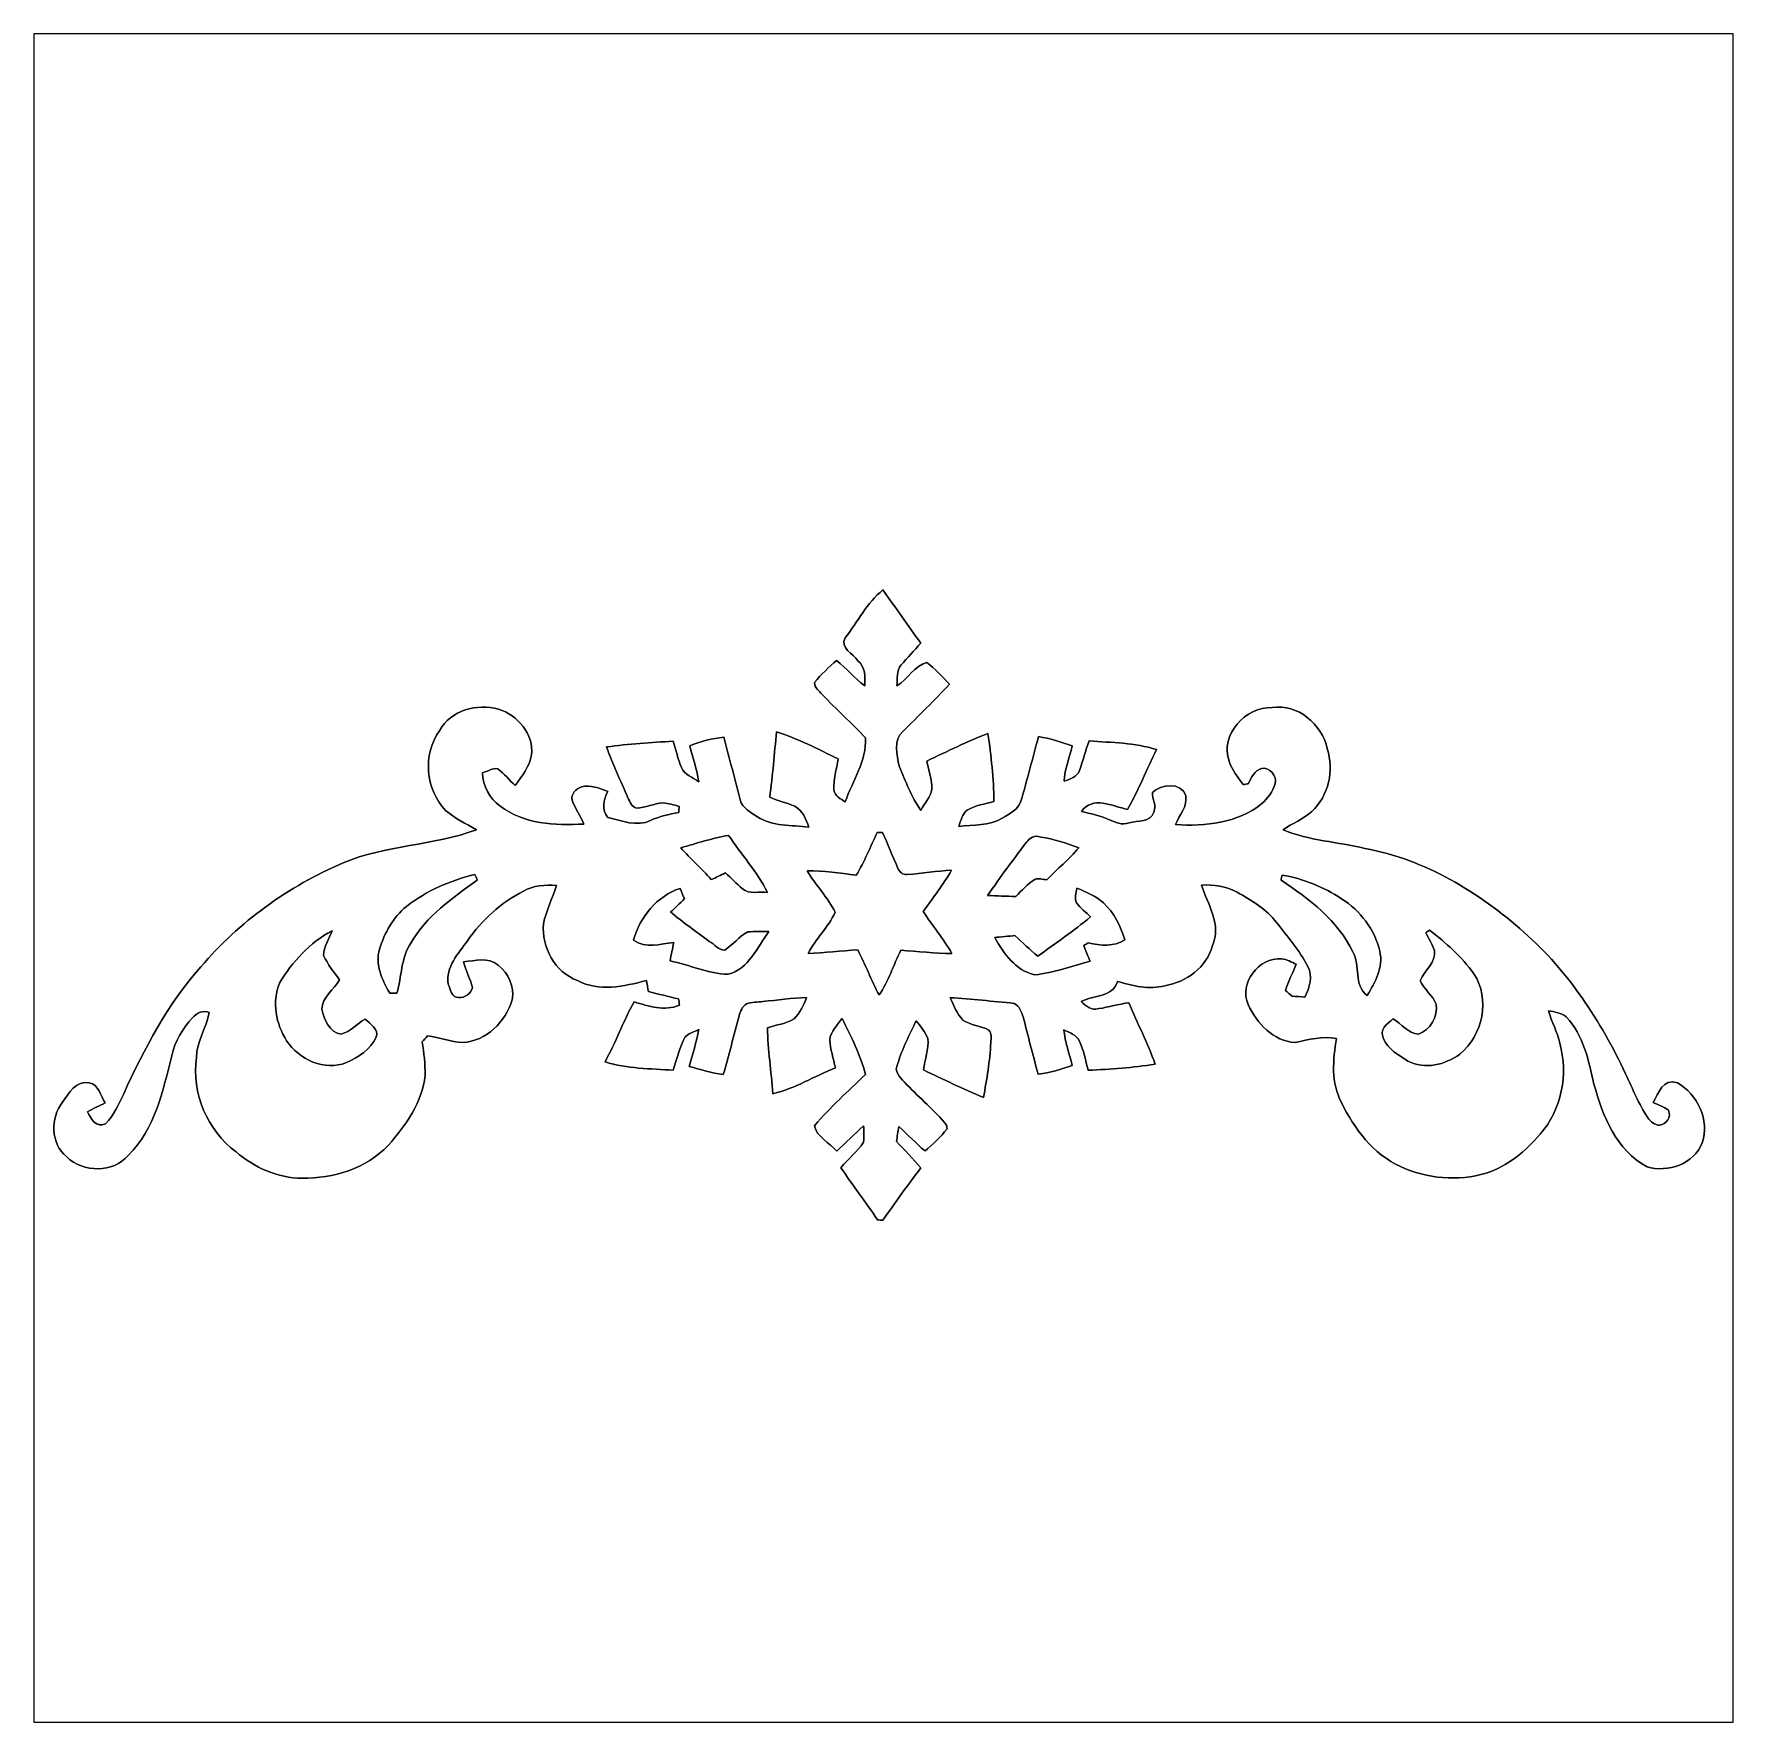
# Model space of a CAD drawing. Header units: centimetres. Extents: x -16.8 to 16.8, y -16.7 to 16.7.
import ezdxf

# ---------------------------------------------------------------- set-up
doc = ezdxf.new("R2010")
doc.units = ezdxf.units.CM
doc.header["$MEASUREMENT"] = 0
doc.layers.add('Layer 1', color=7, linetype='Continuous')

msp = doc.modelspace()

# ---------------------------------------------------------------- linework, layer by layer
at = {"layer": 'Layer 1', "color": 7}
for points, knots in [([(-16.77458, 16.66875), (-16.77458, 16.66875), (16.77458, 16.66875), (16.77458, 16.66875), (16.77458, 16.66875), (16.77458, 16.66875), (16.77458, -16.66875), (16.77458, -16.66875), (16.77458, -16.66875), (16.77458, -16.66875), (-16.77458, -16.66875), (-16.77458, -16.66875), (-16.77458, -16.66875), (-16.77458, -16.66875), (-16.77458, 16.66875), (-16.77458, 16.66875), (-16.77458, 16.66875), (-16.77458, 16.66875), (-16.77458, 16.66875), (-16.77458, 16.66875)], [0, 0, 0, 0, 0.16666667, 0.16666667, 0.16666667, 0.16666667, 0.33333333, 0.33333333, 0.33333333, 0.33333333, 0.5, 0.5, 0.5, 0.5, 0.66666667, 0.66666667, 0.66666667, 0.66666667, 1, 1, 1, 1]), ([(-0.7553, 4.74204), (-0.87489, 4.54942), (-0.59161, 4.42736), (-0.508, 4.28872), (-0.508, 4.28872), (-0.34819, 4.17266), (-0.36336, 3.96628), (-0.37183, 3.79307), (-0.37183, 3.79307), (-0.57044, 3.94582), (-0.73413, 4.13773), (-0.92569, 4.29824), (-0.92569, 4.29824), (-1.07915, 4.15996), (-1.23508, 4.02202), (-1.36172, 3.85798), (-1.36172, 3.85798), (-1.36102, 3.75638), (-1.27141, 3.69288), (-1.21109, 3.62268), (-1.21109, 3.62268), (-0.92781, 3.33587), (-0.63606, 3.05717), (-0.35278, 2.77001), (-0.35278, 2.77001), (-0.33549, 2.30681), (-0.60889, 1.92334), (-0.7553, 1.5046), (-0.7553, 1.5046), (-0.84702, 1.55963), (-0.95709, 1.61925), (-0.97825, 1.73461), (-0.97825, 1.73461), (-0.99307, 1.94416), (-0.9271, 2.14701), (-0.89429, 2.35126), (-0.89429, 2.35126), (-1.29364, 2.54529), (-1.69122, 2.75484), (-2.11561, 2.88784), (-2.11561, 2.88784), (-2.14912, 2.45604), (-2.19357, 2.02494), (-2.24543, 1.59491), (-2.24543, 1.59491), (-2.08351, 1.52506), (-1.91241, 1.48202), (-1.74801, 1.41852), (-1.74801, 1.41852), (-1.59844, 1.33138), (-1.53035, 1.16134), (-1.47426, 1.00612), (-1.47426, 1.00612), (-1.81363, 1.05057), (-2.19463, 1.0093), (-2.49096, 1.21073), (-2.49096, 1.21073), (-2.62184, 1.29893), (-2.79047, 1.3776), (-2.82751, 1.54552), (-2.82751, 1.54552), (-2.9337, 1.95897), (-3.04765, 2.37067), (-3.15524, 2.78342), (-3.15524, 2.78342), (-3.38526, 2.75414), (-3.6128, 2.70157), (-3.82693, 2.61126), (-3.82693, 2.61126), (-3.76096, 2.37561), (-3.68371, 2.14171), (-3.64772, 1.89865), (-3.64772, 1.89865), (-3.76449, 1.98684), (-3.92853, 2.038), (-3.98921, 2.18122), (-3.98921, 2.18122), (-4.06118, 2.34809), (-4.09822, 2.5273), (-4.15043, 2.70087), (-4.15043, 2.70087), (-4.59105, 2.67758), (-5.03202, 2.64901), (-5.46911, 2.58798), (-5.46911, 2.58798), (-5.34988, 2.24473), (-5.18654, 1.91876), (-5.0479, 1.58327), (-5.0479, 1.58327), (-5.00451, 1.50883), (-4.97346, 1.40018), (-4.87715, 1.38077), (-4.87715, 1.38077), (-4.69935, 1.39065), (-4.53249, 1.46756), (-4.35539, 1.48343), (-4.35539, 1.48343), (-4.24533, 1.4732), (-4.13738, 1.44463), (-4.0319, 1.41217), (-4.0319, 1.41217), (-4.03507, 1.38324), (-4.04142, 1.32468), (-4.0446, 1.29575), (-4.0446, 1.29575), (-4.23298, 1.25413), (-4.42419, 1.21814), (-4.60022, 1.137), (-4.60022, 1.137), (-4.86939, 1.00259), (-5.17313, 1.13206), (-5.4423, 1.1938), (-5.4423, 1.1938), (-5.58059, 1.34232), (-5.52097, 1.54834), (-5.44618, 1.71027), (-5.44618, 1.71027), (-5.61058, 1.77271), (-5.78238, 1.84468), (-5.963, 1.79952), (-5.963, 1.79952), (-6.06884, 1.76318), (-6.17679, 1.66053), (-6.15033, 1.53882), (-6.15033, 1.53882), (-6.08789, 1.37478), (-5.98593, 1.22873), (-5.91926, 1.06574), (-5.91926, 1.06574), (-6.48194, 1.03152), (-7.10812, 1.06609), (-7.57379, 1.42275), (-7.57379, 1.42275), (-7.78122, 1.57586), (-7.91175, 1.81469), (-7.9188, 2.07398), (-7.9188, 2.07398), (-7.82108, 2.10538), (-7.72054, 2.1777), (-7.61541, 2.15583), (-7.61541, 2.15583), (-7.48489, 2.06446), (-7.39211, 1.92864), (-7.2704, 1.82563), (-7.2704, 1.82563), (-7.14869, 2.01683), (-6.98465, 2.1971), (-6.95008, 2.42923), (-6.95008, 2.42923), (-6.90104, 2.84233), (-7.22806, 3.21275), (-7.60166, 3.33657), (-7.60166, 3.33657), (-8.02181, 3.45087), (-8.5531, 3.31505), (-8.76441, 2.90936), (-8.76441, 2.90936), (-9.1059, 2.44475), (-9.04205, 1.74907), (-8.64905, 1.33491), (-8.64905, 1.33491), (-8.46808, 1.17369), (-8.24406, 1.07809), (-8.03981, 0.95215), (-8.03981, 0.95215), (-8.88859, 0.63359), (-9.83121, 0.65617), (-10.67012, 0.29774), (-10.67012, 0.29774), (-11.74715, -0.15946), (-12.72293, -0.86572), (-13.48176, -1.75754), (-13.48176, -1.75754), (-14.14004, -2.48955), (-14.59265, -3.37397), (-15.00329, -4.2605), (-15.00329, -4.2605), (-15.10806, -4.46581), (-15.19731, -4.69406), (-15.36488, -4.85175), (-15.36488, -4.85175), (-15.53633, -4.94453), (-15.65839, -4.7498), (-15.71554, -4.6161), (-15.71554, -4.6161), (-15.60266, -4.55436), (-15.48765, -4.49756), (-15.37123, -4.44324), (-15.37123, -4.44324), (-15.45696, -4.30001), (-15.49823, -4.07811), (-15.6845, -4.04319), (-15.6845, -4.04319), (-15.94273, -3.99768), (-16.08667, -4.25203), (-16.21084, -4.42666), (-16.21084, -4.42666), (-16.45461, -4.73816), (-16.44721, -5.25145), (-16.12724, -5.50792), (-16.12724, -5.50792), (-15.80374, -5.82013), (-15.20966, -5.83318), (-14.91298, -5.47793), (-14.91298, -5.47793), (-14.38204, -4.95512), (-14.23282, -4.20299), (-14.0529, -3.51084), (-14.0529, -3.51084), (-13.99258, -3.22721), (-13.84194, -2.97004), (-13.64403, -2.76013), (-13.64403, -2.76013), (-13.5636, -2.66947), (-13.4306, -2.59856), (-13.31242, -2.65924), (-13.31242, -2.65924), (-13.37381, -2.96157), (-13.56219, -3.22968), (-13.56572, -3.54542), (-13.56572, -3.54542), (-13.67049, -4.25274), (-13.34982, -4.98122), (-12.78431, -5.40985), (-12.78431, -5.40985), (-12.42025, -5.71923), (-11.96411, -5.92314), (-11.48151, -5.93125), (-11.48151, -5.93125), (-10.86238, -5.92914), (-10.21786, -5.7471), (-9.78288, -5.28144), (-9.78288, -5.28144), (-9.43257, -4.89232), (-9.10837, -4.4323), (-9.05263, -3.89714), (-9.05263, -3.89714), (-9.04804, -3.67559), (-9.07309, -3.45511), (-9.1119, -3.23779), (-9.1119, -3.23779), (-9.07556, -3.19758), (-9.03887, -3.15701), (-9.00254, -3.11679), (-9.00254, -3.11679), (-8.77006, -3.14995), (-8.54604, -3.23462), (-8.31074, -3.25049), (-8.31074, -3.25049), (-7.84401, -3.22051), (-7.45808, -2.84092), (-7.33249, -2.40453), (-7.33249, -2.40453), (-7.28133, -2.14701), (-7.40481, -1.87501), (-7.61189, -1.72156), (-7.61189, -1.72156), (-7.79921, -1.55152), (-8.06803, -1.63442), (-8.29486, -1.65488), (-8.29486, -1.65488), (-8.25147, -1.82915), (-8.1594, -1.9879), (-8.1153, -2.16182), (-8.1153, -2.16182), (-8.14529, -2.28141), (-8.2677, -2.37561), (-8.39258, -2.36114), (-8.39258, -2.36114), (-8.52734, -2.36361), (-8.55133, -2.19498), (-8.59367, -2.09868), (-8.59367, -2.09868), (-8.64905, -1.75824), (-8.39752, -1.49296), (-8.21549, -1.24037), (-8.21549, -1.24037), (-7.93291, -0.83044), (-7.55509, -0.48719), (-7.11059, -0.2607), (-7.11059, -0.2607), (-6.91268, -0.14746), (-6.67949, -0.12876), (-6.45724, -0.15099), (-6.45724, -0.15099), (-6.53662, -0.40393), (-6.66362, -0.64206), (-6.7123, -0.90488), (-6.7123, -0.90488), (-6.75675, -1.36525), (-6.48935, -1.8602), (-6.0452, -2.02424), (-6.0452, -2.02424), (-5.6201, -2.24966), (-5.12304, -2.14383), (-4.68242, -2.02353), (-4.68242, -2.02353), (-4.67254, -2.07821), (-4.65243, -2.18722), (-4.64256, -2.2419), (-4.64256, -2.2419), (-4.44394, -2.29129), (-4.24498, -2.34174), (-4.0453, -2.38725), (-4.0453, -2.38725), (-4.04142, -2.41864), (-4.03331, -2.48144), (-4.02943, -2.51248), (-4.02943, -2.51248), (-4.32611, -2.63807), (-4.63409, -2.52977), (-4.92478, -2.44651), (-4.92478, -2.44651), (-5.14138, -2.82893), (-5.28532, -3.24732), (-5.4991, -3.63149), (-5.4991, -3.63149), (-5.06236, -3.76273), (-4.60234, -3.76978), (-4.15078, -3.79412), (-4.15078, -3.79412), (-4.08481, -3.57188), (-4.02872, -3.34328), (-3.91795, -3.13831), (-3.91795, -3.13831), (-3.84034, -3.07023), (-3.74015, -3.03601), (-3.64666, -2.99438), (-3.64666, -2.99438), (-3.69217, -3.24062), (-3.76943, -3.47909), (-3.83575, -3.72039), (-3.83575, -3.72039), (-3.61421, -3.78284), (-3.39337, -3.85198), (-3.16406, -3.87985), (-3.16406, -3.87985), (-3.04659, -3.49744), (-2.9591, -3.10656), (-2.85186, -2.72133), (-2.85186, -2.72133), (-2.82469, -2.63313), (-2.79012, -2.53471), (-2.70475, -2.48744), (-2.70475, -2.48744), (-2.60526, -2.44052), (-2.48885, -2.45816), (-2.38407, -2.43699), (-2.38407, -2.43699), (-2.09656, -2.41406), (-1.81046, -2.36926), (-1.52188, -2.3622), (-1.52188, -2.3622), (-1.57057, -2.51813), (-1.65559, -2.66136), (-1.76389, -2.78377), (-1.76389, -2.78377), (-1.9237, -2.88149), (-2.11949, -2.89701), (-2.29341, -2.95734), (-2.29341, -2.95734), (-2.28106, -3.39266), (-2.21897, -3.82552), (-2.18264, -4.25979), (-2.18264, -4.25979), (-1.74731, -4.15749), (-1.36278, -3.91372), (-0.95038, -3.74932), (-0.95038, -3.74932), (-0.98425, -3.56411), (-1.05093, -3.38349), (-1.06257, -3.19511), (-1.06257, -3.19511), (-1.04175, -3.02824), (-0.91228, -2.90442), (-0.81633, -2.77566), (-0.81633, -2.77566), (-0.64064, -3.13302), (-0.45579, -3.49109), (-0.35666, -3.87879), (-0.35666, -3.87879), (-0.69462, -4.21252), (-1.05445, -4.5279), (-1.35996, -4.89197), (-1.35996, -4.89197), (-1.31833, -5.1181), (-1.06398, -5.22958), (-0.92251, -5.39186), (-0.92251, -5.39186), (-0.73731, -5.23452), (-0.57503, -5.05319), (-0.39229, -4.89338), (-0.39229, -4.89338), (-0.38312, -5.00239), (-0.38418, -5.10963), (-0.39441, -5.2197), (-0.39441, -5.2197), (-0.5207, -5.40702), (-0.69709, -5.55096), (-0.84384, -5.721), (-0.84384, -5.721), (-0.60325, -6.06496), (-0.35313, -6.40256), (-0.11783, -6.75076), (-0.11783, -6.75076), (-0.09243, -6.75252), (-0.04163, -6.75675), (-0.01623, -6.75852), (-0.01623, -6.75852), (0.23283, -6.41279), (0.47731, -6.06354), (0.73625, -5.72523), (0.73625, -5.72523), (0.58808, -5.54179), (0.41839, -5.37739), (0.25718, -5.20594), (0.25718, -5.20594), (0.27093, -5.10646), (0.2854, -5.00803), (0.30092, -4.90996), (0.30092, -4.90996), (0.47766, -5.06624), (0.63994, -5.2384), (0.82021, -5.3915), (0.82021, -5.3915), (0.97331, -5.25321), (1.12889, -5.11493), (1.25589, -4.95159), (1.25589, -4.95159), (1.25271, -4.90573), (1.2379, -4.85987), (1.20615, -4.82635), (1.20615, -4.82635), (0.95709, -4.54625), (0.66922, -4.30424), (0.4131, -4.03154), (0.4131, -4.03154), (0.32103, -3.92959), (0.19297, -3.82164), (0.28469, -3.66289), (0.28469, -3.66289), (0.36583, -3.36621), (0.51788, -3.09633), (0.64523, -2.81799), (0.64523, -2.81799), (0.73484, -2.927), (0.81597, -3.04377), (0.87806, -3.17112), (0.87806, -3.17112), (0.88971, -3.38138), (0.82197, -3.58528), (0.78916, -3.7913), (0.78916, -3.7913), (1.18145, -3.97545), (1.57162, -4.16595), (1.97132, -4.33423), (1.97132, -4.33423), (2.04576, -3.97686), (2.09726, -3.61491), (2.12055, -3.25049), (2.12055, -3.25049), (2.11843, -3.16477), (2.14806, -3.06705), (2.07963, -3.00461), (2.07963, -3.00461), (1.91911, -2.91394), (1.71909, -2.91253), (1.56845, -2.80529), (1.56845, -2.80529), (1.44815, -2.68287), (1.38959, -2.51601), (1.31551, -2.36432), (1.31551, -2.36432), (1.73708, -2.39113), (2.15688, -2.43558), (2.57739, -2.47579), (2.57739, -2.47579), (2.6857, -2.51954), (2.72309, -2.64372), (2.75731, -2.74496), (2.75731, -2.74496), (2.8575, -3.12208), (2.94887, -3.50167), (3.05717, -3.87703), (3.05717, -3.87703), (3.28718, -3.84739), (3.50873, -3.7779), (3.7271, -3.70134), (3.7271, -3.70134), (3.66607, -3.46781), (3.59092, -3.23638), (3.55882, -2.99685), (3.55882, -2.99685), (3.6703, -3.05506), (3.81388, -3.09598), (3.86821, -3.22192), (3.86821, -3.22192), (3.95393, -3.4036), (3.98709, -3.60363), (4.04389, -3.79554), (4.04389, -3.79554), (4.48522, -3.78143), (4.92619, -3.74474), (5.36328, -3.67806), (5.36328, -3.67806), (5.22605, -3.25896), (5.00768, -2.87232), (4.84399, -2.46345), (4.84399, -2.46345), (4.64326, -2.48955), (4.44888, -2.5527), (4.24886, -2.57986), (4.24886, -2.57986), (4.10281, -2.62855), (3.99909, -2.52236), (3.90243, -2.43981), (3.90243, -2.43981), (4.14726, -2.30893), (4.52508, -2.36044), (4.62245, -2.04329), (4.62245, -2.04329), (4.92266, -2.13325), (5.24051, -2.20698), (5.55307, -2.12901), (5.55307, -2.12901), (5.9757, -2.05811), (6.38457, -1.76706), (6.49323, -1.33632), (6.49323, -1.33632), (6.68373, -0.92922), (6.40539, -0.52211), (6.27768, -0.14005), (6.27768, -0.14005), (6.51827, -0.12418), (6.76981, -0.16087), (6.98182, -0.28116), (6.98182, -0.28116), (7.26863, -0.44097), (7.55826, -0.61454), (7.76287, -0.87806), (7.76287, -0.87806), (7.97913, -1.15888), (8.21584, -1.42946), (8.37812, -1.74696), (8.37812, -1.74696), (8.48854, -1.93851), (8.40846, -2.16747), (8.32097, -2.35126), (8.32097, -2.35126), (8.25817, -2.34738), (8.13294, -2.33962), (8.07014, -2.33574), (8.07014, -2.33574), (8.02605, -2.29729), (7.98195, -2.25884), (7.93856, -2.22074), (7.93856, -2.22074), (7.99183, -2.04153), (8.07967, -1.87607), (8.15093, -1.70392), (8.15093, -1.70392), (8.0578, -1.65982), (7.96431, -1.60973), (7.86095, -1.59597), (7.86095, -1.59597), (7.40939, -1.55646), (7.01922, -2.08209), (7.19808, -2.50119), (7.19808, -2.50119), (7.37094, -2.86808), (7.69796, -3.22509), (8.12941, -3.24979), (8.12941, -3.24979), (8.39717, -3.19123), (8.6681, -3.11644), (8.94503, -3.16724), (8.94503, -3.16724), (8.87201, -3.59057), (8.83638, -4.04001), (9.04099, -4.43548), (9.04099, -4.43548), (9.30204, -4.95229), (9.66505, -5.45465), (10.2108, -5.69877), (10.2108, -5.69877), (10.73185, -5.9436), (11.3471, -5.99334), (11.8999, -5.82859), (11.8999, -5.82859), (12.32147, -5.68925), (12.68271, -5.40032), (12.96423, -5.06201), (12.96423, -5.06201), (13.39074, -4.58153), (13.52691, -3.87632), (13.35334, -3.26319), (13.35334, -3.26319), (13.30642, -3.04059), (13.18789, -2.84304), (13.13427, -2.62326), (13.13427, -2.62326), (13.25457, -2.64478), (13.38721, -2.65994), (13.48246, -2.74461), (13.48246, -2.74461), (13.82501, -3.10409), (13.92096, -3.60433), (14.02927, -4.07035), (14.02927, -4.07035), (14.20213, -4.6923), (14.46953, -5.38762), (15.07737, -5.70195), (15.07737, -5.70195), (15.48201, -5.82789), (16.01117, -5.64656), (16.16639, -5.22817), (16.16639, -5.22817), (16.32162, -4.78261), (16.07079, -4.26932), (15.67533, -4.04601), (15.67533, -4.04601), (15.39487, -3.95252), (15.29962, -4.24462), (15.19837, -4.43406), (15.19837, -4.43406), (15.29927, -4.48028), (15.40545, -4.51979), (15.49753, -4.58435), (15.49753, -4.58435), (15.56385, -4.72899), (15.45907, -4.85775), (15.32502, -4.88139), (15.32502, -4.88139), (15.2273, -4.88244), (15.14369, -4.81224), (15.09148, -4.73534), (15.09148, -4.73534), (14.91192, -4.4644), (14.79197, -4.15996), (14.65262, -3.86786), (14.65262, -3.86786), (14.16544, -2.82434), (13.51774, -1.83938), (12.64885, -1.07386), (12.64885, -1.07386), (11.75879, -0.27834), (10.69269, 0.36618), (9.50489, 0.58314), (9.50489, 0.58314), (8.96902, 0.71438), (8.40493, 0.74013), (7.89023, 0.95003), (7.89023, 0.95003), (8.07297, 1.08162), (8.29063, 1.16099), (8.45714, 1.31551), (8.45714, 1.31551), (8.79087, 1.62384), (8.90341, 2.12831), (8.76229, 2.55623), (8.76229, 2.55623), (8.65505, 3.03777), (8.18339, 3.4477), (7.67397, 3.36444), (7.67397, 3.36444), (7.14728, 3.38526), (6.63928, 2.82857), (6.82449, 2.30505), (6.82449, 2.30505), (6.8774, 2.13043), (6.99982, 1.99037), (7.10494, 1.84573), (7.10494, 1.84573), (7.12858, 1.84961), (7.17621, 1.85737), (7.19984, 1.86126), (7.19984, 1.86126), (7.26475, 1.97873), (7.32719, 2.12161), (7.46619, 2.1657), (7.46619, 2.1657), (7.62388, 2.18934), (7.77699, 2.01895), (7.73324, 1.86408), (7.73324, 1.86408), (7.69408, 1.70427), (7.58014, 1.57268), (7.46407, 1.46156), (7.46407, 1.46156), (6.98959, 1.0855), (6.34929, 1.01388), (5.76474, 1.05622), (5.76474, 1.05622), (5.842, 1.24248), (6.00639, 1.40935), (5.96724, 1.62701), (5.96724, 1.62701), (5.88821, 1.90147), (5.46488, 1.85314), (5.31142, 1.68769), (5.31142, 1.68769), (5.30296, 1.56139), (5.4042, 1.42734), (5.33576, 1.29858), (5.33576, 1.29858), (5.27262, 1.09467), (5.01332, 1.13453), (4.85211, 1.09079), (4.85211, 1.09079), (4.70888, 1.03152), (4.57376, 1.10455), (4.44571, 1.15852), (4.44571, 1.15852), (4.2739, 1.23331), (4.08905, 1.26753), (3.90878, 1.31445), (3.90878, 1.31445), (4.12644, 1.62489), (4.52049, 1.42416), (4.81965, 1.35079), (4.81965, 1.35079), (5.03379, 1.73461), (5.19677, 2.14348), (5.39221, 2.53683), (5.39221, 2.53683), (4.96252, 2.673), (4.50674, 2.67229), (4.06224, 2.70686), (4.06224, 2.70686), (3.98392, 2.51672), (3.94123, 2.31493), (3.87068, 2.12231), (3.87068, 2.12231), (3.82058, 1.99954), (3.68547, 1.9498), (3.56941, 1.911), (3.56941, 1.911), (3.57611, 2.15053), (3.67242, 2.37631), (3.7278, 2.60738), (3.7278, 2.60738), (3.50943, 2.68464), (3.28859, 2.75978), (3.05858, 2.79153), (3.05858, 2.79153), (2.9464, 2.36714), (2.84021, 1.94063), (2.71286, 1.52012), (2.71286, 1.52012), (2.66312, 1.34761), (2.48673, 1.26541), (2.34562, 1.18145), (2.34562, 1.18145), (2.08703, 1.02835), (1.77482, 1.05163), (1.48696, 1.01918), (1.48696, 1.01918), (1.52682, 1.13206), (1.5554, 1.264), (1.65453, 1.34161), (1.65453, 1.34161), (1.81328, 1.43969), (2.00519, 1.45803), (2.18017, 1.51306), (2.18017, 1.51306), (2.17523, 1.9625), (2.1276, 2.41053), (2.06128, 2.85433), (2.06128, 2.85433), (1.65065, 2.69275), (1.25236, 2.50155), (0.85619, 2.30787), (0.85619, 2.30787), (0.88865, 2.12302), (0.95885, 1.94063), (0.95673, 1.75119), (0.95673, 1.75119), (0.92075, 1.59667), (0.81527, 1.47003), (0.73519, 1.33597), (0.73519, 1.33597), (0.54822, 1.60196), (0.43674, 1.91135), (0.31009, 2.20839), (0.31009, 2.20839), (0.26106, 2.42746), (0.19226, 2.72556), (0.38417, 2.89489), (0.38417, 2.89489), (0.6918, 3.20499), (1.00506, 3.50943), (1.30457, 3.82764), (1.30457, 3.82764), (1.16099, 3.97475), (1.02164, 4.12821), (0.85866, 4.25344), (0.85866, 4.25344), (0.60819, 4.19453), (0.48048, 3.92112), (0.26317, 3.79624), (0.26317, 3.79624), (0.28469, 3.931), (0.24448, 4.09646), (0.34537, 4.20441), (0.34537, 4.20441), (0.47237, 4.35116), (0.60713, 4.49086), (0.73519, 4.63691), (0.73519, 4.63691), (0.48472, 4.98651), (0.23495, 5.33718), (-0.01058, 5.69031), (-0.01058, 5.69031), (-0.32632, 5.43631), (-0.51153, 5.05919), (-0.7553, 4.74204)], [0, 0, 0, 0, 0.00487805, 0.00487805, 0.00487805, 0.00487805, 0.0097561, 0.0097561, 0.0097561, 0.0097561, 0.01463415, 0.01463415, 0.01463415, 0.01463415, 0.0195122, 0.0195122, 0.0195122, 0.0195122, 0.02439024, 0.02439024, 0.02439024, 0.02439024, 0.02926829, 0.02926829, 0.02926829, 0.02926829, 0.03414634, 0.03414634, 0.03414634, 0.03414634, 0.03902439, 0.03902439, 0.03902439, 0.03902439, 0.04390244, 0.04390244, 0.04390244, 0.04390244, 0.04878049, 0.04878049, 0.04878049, 0.04878049, 0.05365854, 0.05365854, 0.05365854, 0.05365854, 0.05853659, 0.05853659, 0.05853659, 0.05853659, 0.06341463, 0.06341463, 0.06341463, 0.06341463, 0.06829268, 0.06829268, 0.06829268, 0.06829268, 0.07317073, 0.07317073, 0.07317073, 0.07317073, 0.07804878, 0.07804878, 0.07804878, 0.07804878, 0.08292683, 0.08292683, 0.08292683, 0.08292683, 0.08780488, 0.08780488, 0.08780488, 0.08780488, 0.09268293, 0.09268293, 0.09268293, 0.09268293, 0.09756098, 0.09756098, 0.09756098, 0.09756098, 0.10243902, 0.10243902, 0.10243902, 0.10243902, 0.10731707, 0.10731707, 0.10731707, 0.10731707, 0.11219512, 0.11219512, 0.11219512, 0.11219512, 0.11707317, 0.11707317, 0.11707317, 0.11707317, 0.12195122, 0.12195122, 0.12195122, 0.12195122, 0.12682927, 0.12682927, 0.12682927, 0.12682927, 0.13170732, 0.13170732, 0.13170732, 0.13170732, 0.13658537, 0.13658537, 0.13658537, 0.13658537, 0.14146341, 0.14146341, 0.14146341, 0.14146341, 0.14634146, 0.14634146, 0.14634146, 0.14634146, 0.15121951, 0.15121951, 0.15121951, 0.15121951, 0.15609756, 0.15609756, 0.15609756, 0.15609756, 0.16097561, 0.16097561, 0.16097561, 0.16097561, 0.16585366, 0.16585366, 0.16585366, 0.16585366, 0.17073171, 0.17073171, 0.17073171, 0.17073171, 0.17560976, 0.17560976, 0.17560976, 0.17560976, 0.1804878, 0.1804878, 0.1804878, 0.1804878, 0.18536585, 0.18536585, 0.18536585, 0.18536585, 0.1902439, 0.1902439, 0.1902439, 0.1902439, 0.19512195, 0.19512195, 0.19512195, 0.19512195, 0.2, 0.2, 0.2, 0.2, 0.20487805, 0.20487805, 0.20487805, 0.20487805, 0.2097561, 0.2097561, 0.2097561, 0.2097561, 0.21463415, 0.21463415, 0.21463415, 0.21463415, 0.2195122, 0.2195122, 0.2195122, 0.2195122, 0.22439024, 0.22439024, 0.22439024, 0.22439024, 0.22926829, 0.22926829, 0.22926829, 0.22926829, 0.23414634, 0.23414634, 0.23414634, 0.23414634, 0.23902439, 0.23902439, 0.23902439, 0.23902439, 0.24390244, 0.24390244, 0.24390244, 0.24390244, 0.24878049, 0.24878049, 0.24878049, 0.24878049, 0.25365854, 0.25365854, 0.25365854, 0.25365854, 0.25853659, 0.25853659, 0.25853659, 0.25853659, 0.26341463, 0.26341463, 0.26341463, 0.26341463, 0.26829268, 0.26829268, 0.26829268, 0.26829268, 0.27317073, 0.27317073, 0.27317073, 0.27317073, 0.27804878, 0.27804878, 0.27804878, 0.27804878, 0.28292683, 0.28292683, 0.28292683, 0.28292683, 0.28780488, 0.28780488, 0.28780488, 0.28780488, 0.29268293, 0.29268293, 0.29268293, 0.29268293, 0.29756098, 0.29756098, 0.29756098, 0.29756098, 0.30243902, 0.30243902, 0.30243902, 0.30243902, 0.30731707, 0.30731707, 0.30731707, 0.30731707, 0.31219512, 0.31219512, 0.31219512, 0.31219512, 0.31707317, 0.31707317, 0.31707317, 0.31707317, 0.32195122, 0.32195122, 0.32195122, 0.32195122, 0.32682927, 0.32682927, 0.32682927, 0.32682927, 0.33170732, 0.33170732, 0.33170732, 0.33170732, 0.33658537, 0.33658537, 0.33658537, 0.33658537, 0.34146341, 0.34146341, 0.34146341, 0.34146341, 0.34634146, 0.34634146, 0.34634146, 0.34634146, 0.35121951, 0.35121951, 0.35121951, 0.35121951, 0.35609756, 0.35609756, 0.35609756, 0.35609756, 0.36097561, 0.36097561, 0.36097561, 0.36097561, 0.36585366, 0.36585366, 0.36585366, 0.36585366, 0.37073171, 0.37073171, 0.37073171, 0.37073171, 0.37560976, 0.37560976, 0.37560976, 0.37560976, 0.3804878, 0.3804878, 0.3804878, 0.3804878, 0.38536585, 0.38536585, 0.38536585, 0.38536585, 0.3902439, 0.3902439, 0.3902439, 0.3902439, 0.39512195, 0.39512195, 0.39512195, 0.39512195, 0.4, 0.4, 0.4, 0.4, 0.40487805, 0.40487805, 0.40487805, 0.40487805, 0.4097561, 0.4097561, 0.4097561, 0.4097561, 0.41463415, 0.41463415, 0.41463415, 0.41463415, 0.4195122, 0.4195122, 0.4195122, 0.4195122, 0.42439024, 0.42439024, 0.42439024, 0.42439024, 0.42926829, 0.42926829, 0.42926829, 0.42926829, 0.43414634, 0.43414634, 0.43414634, 0.43414634, 0.43902439, 0.43902439, 0.43902439, 0.43902439, 0.44390244, 0.44390244, 0.44390244, 0.44390244, 0.44878049, 0.44878049, 0.44878049, 0.44878049, 0.45365854, 0.45365854, 0.45365854, 0.45365854, 0.45853659, 0.45853659, 0.45853659, 0.45853659, 0.46341463, 0.46341463, 0.46341463, 0.46341463, 0.46829268, 0.46829268, 0.46829268, 0.46829268, 0.47317073, 0.47317073, 0.47317073, 0.47317073, 0.47804878, 0.47804878, 0.47804878, 0.47804878, 0.48292683, 0.48292683, 0.48292683, 0.48292683, 0.48780488, 0.48780488, 0.48780488, 0.48780488, 0.49268293, 0.49268293, 0.49268293, 0.49268293, 0.49756098, 0.49756098, 0.49756098, 0.49756098, 0.50243902, 0.50243902, 0.50243902, 0.50243902, 0.50731707, 0.50731707, 0.50731707, 0.50731707, 0.51219512, 0.51219512, 0.51219512, 0.51219512, 0.51707317, 0.51707317, 0.51707317, 0.51707317, 0.52195122, 0.52195122, 0.52195122, 0.52195122, 0.52682927, 0.52682927, 0.52682927, 0.52682927, 0.53170732, 0.53170732, 0.53170732, 0.53170732, 0.53658537, 0.53658537, 0.53658537, 0.53658537, 0.54146341, 0.54146341, 0.54146341, 0.54146341, 0.54634146, 0.54634146, 0.54634146, 0.54634146, 0.55121951, 0.55121951, 0.55121951, 0.55121951, 0.55609756, 0.55609756, 0.55609756, 0.55609756, 0.56097561, 0.56097561, 0.56097561, 0.56097561, 0.56585366, 0.56585366, 0.56585366, 0.56585366, 0.57073171, 0.57073171, 0.57073171, 0.57073171, 0.57560976, 0.57560976, 0.57560976, 0.57560976, 0.5804878, 0.5804878, 0.5804878, 0.5804878, 0.58536585, 0.58536585, 0.58536585, 0.58536585, 0.5902439, 0.5902439, 0.5902439, 0.5902439, 0.59512195, 0.59512195, 0.59512195, 0.59512195, 0.6, 0.6, 0.6, 0.6, 0.60487805, 0.60487805, 0.60487805, 0.60487805, 0.6097561, 0.6097561, 0.6097561, 0.6097561, 0.61463415, 0.61463415, 0.61463415, 0.61463415, 0.6195122, 0.6195122, 0.6195122, 0.6195122, 0.62439024, 0.62439024, 0.62439024, 0.62439024, 0.62926829, 0.62926829, 0.62926829, 0.62926829, 0.63414634, 0.63414634, 0.63414634, 0.63414634, 0.63902439, 0.63902439, 0.63902439, 0.63902439, 0.64390244, 0.64390244, 0.64390244, 0.64390244, 0.64878049, 0.64878049, 0.64878049, 0.64878049, 0.65365854, 0.65365854, 0.65365854, 0.65365854, 0.65853659, 0.65853659, 0.65853659, 0.65853659, 0.66341463, 0.66341463, 0.66341463, 0.66341463, 0.66829268, 0.66829268, 0.66829268, 0.66829268, 0.67317073, 0.67317073, 0.67317073, 0.67317073, 0.67804878, 0.67804878, 0.67804878, 0.67804878, 0.68292683, 0.68292683, 0.68292683, 0.68292683, 0.68780488, 0.68780488, 0.68780488, 0.68780488, 0.69268293, 0.69268293, 0.69268293, 0.69268293, 0.69756098, 0.69756098, 0.69756098, 0.69756098, 0.70243902, 0.70243902, 0.70243902, 0.70243902, 0.70731707, 0.70731707, 0.70731707, 0.70731707, 0.71219512, 0.71219512, 0.71219512, 0.71219512, 0.71707317, 0.71707317, 0.71707317, 0.71707317, 0.72195122, 0.72195122, 0.72195122, 0.72195122, 0.72682927, 0.72682927, 0.72682927, 0.72682927, 0.73170732, 0.73170732, 0.73170732, 0.73170732, 0.73658537, 0.73658537, 0.73658537, 0.73658537, 0.74146341, 0.74146341, 0.74146341, 0.74146341, 0.74634146, 0.74634146, 0.74634146, 0.74634146, 0.75121951, 0.75121951, 0.75121951, 0.75121951, 0.75609756, 0.75609756, 0.75609756, 0.75609756, 0.76097561, 0.76097561, 0.76097561, 0.76097561, 0.76585366, 0.76585366, 0.76585366, 0.76585366, 0.77073171, 0.77073171, 0.77073171, 0.77073171, 0.77560976, 0.77560976, 0.77560976, 0.77560976, 0.7804878, 0.7804878, 0.7804878, 0.7804878, 0.78536585, 0.78536585, 0.78536585, 0.78536585, 0.7902439, 0.7902439, 0.7902439, 0.7902439, 0.79512195, 0.79512195, 0.79512195, 0.79512195, 0.8, 0.8, 0.8, 0.8, 0.80487805, 0.80487805, 0.80487805, 0.80487805, 0.8097561, 0.8097561, 0.8097561, 0.8097561, 0.81463415, 0.81463415, 0.81463415, 0.81463415, 0.8195122, 0.8195122, 0.8195122, 0.8195122, 0.82439024, 0.82439024, 0.82439024, 0.82439024, 0.82926829, 0.82926829, 0.82926829, 0.82926829, 0.83414634, 0.83414634, 0.83414634, 0.83414634, 0.83902439, 0.83902439, 0.83902439, 0.83902439, 0.84390244, 0.84390244, 0.84390244, 0.84390244, 0.84878049, 0.84878049, 0.84878049, 0.84878049, 0.85365854, 0.85365854, 0.85365854, 0.85365854, 0.85853659, 0.85853659, 0.85853659, 0.85853659, 0.86341463, 0.86341463, 0.86341463, 0.86341463, 0.86829268, 0.86829268, 0.86829268, 0.86829268, 0.87317073, 0.87317073, 0.87317073, 0.87317073, 0.87804878, 0.87804878, 0.87804878, 0.87804878, 0.88292683, 0.88292683, 0.88292683, 0.88292683, 0.88780488, 0.88780488, 0.88780488, 0.88780488, 0.89268293, 0.89268293, 0.89268293, 0.89268293, 0.89756098, 0.89756098, 0.89756098, 0.89756098, 0.90243902, 0.90243902, 0.90243902, 0.90243902, 0.90731707, 0.90731707, 0.90731707, 0.90731707, 0.91219512, 0.91219512, 0.91219512, 0.91219512, 0.91707317, 0.91707317, 0.91707317, 0.91707317, 0.92195122, 0.92195122, 0.92195122, 0.92195122, 0.92682927, 0.92682927, 0.92682927, 0.92682927, 0.93170732, 0.93170732, 0.93170732, 0.93170732, 0.93658537, 0.93658537, 0.93658537, 0.93658537, 0.94146341, 0.94146341, 0.94146341, 0.94146341, 0.94634146, 0.94634146, 0.94634146, 0.94634146, 0.95121951, 0.95121951, 0.95121951, 0.95121951, 0.95609756, 0.95609756, 0.95609756, 0.95609756, 0.96097561, 0.96097561, 0.96097561, 0.96097561, 0.96585366, 0.96585366, 0.96585366, 0.96585366, 0.97073171, 0.97073171, 0.97073171, 0.97073171, 0.97560976, 0.97560976, 0.97560976, 0.97560976, 0.9804878, 0.9804878, 0.9804878, 0.9804878, 0.98536585, 0.98536585, 0.98536585, 0.98536585, 0.9902439, 0.9902439, 0.9902439, 0.9902439, 1, 1, 1, 1]), ([(-4.00156, 0.59619), (-3.68935, 0.68439), (-3.37996, 0.78669), (-3.05894, 0.84102), (-3.05894, 0.84102), (-2.80635, 0.46355), (-2.49414, 0.12241), (-2.292, -0.28716), (-2.292, -0.28716), (-2.45286, -0.25929), (-2.65218, -0.33126), (-2.78624, -0.21167), (-2.78624, -0.21167), (-2.90442, -0.11536), (-3.00743, -0.00247), (-3.11997, 0.09984), (-3.11997, 0.09984), (-3.2131, 0.05574), (-3.30588, 0.01023), (-3.39972, -0.03281), (-3.39972, -0.03281), (-3.58881, 0.18803), (-3.81318, 0.375), (-4.00156, 0.59619)], [0, 0, 0, 0, 0.14285714, 0.14285714, 0.14285714, 0.14285714, 0.28571429, 0.28571429, 0.28571429, 0.28571429, 0.42857143, 0.42857143, 0.42857143, 0.42857143, 0.57142857, 0.57142857, 0.57142857, 0.57142857, 0.71428571, 0.71428571, 0.71428571, 0.71428571, 1, 1, 1, 1]), ([(-0.12453, 0.89923), (-0.09772, 0.89923), (-0.0441, 0.89923), (-0.01729, 0.89923), (-0.01729, 0.89923), (0.08396, 0.66922), (0.17568, 0.43498), (0.27869, 0.20567), (0.27869, 0.20567), (0.31044, 0.12771), (0.37924, 0.05574), (0.47061, 0.06597), (0.47061, 0.06597), (0.76271, 0.08749), (1.05234, 0.14076), (1.34585, 0.15522), (1.34585, 0.15522), (1.17546, -0.12771), (0.97966, -0.39511), (0.78528, -0.66181), (0.78528, -0.66181), (0.96555, -0.94439), (1.1871, -1.20015), (1.35149, -1.49296), (1.35149, -1.49296), (1.01388, -1.48731), (0.67804, -1.44604), (0.34149, -1.4284), (0.34149, -1.4284), (0.19756, -1.72156), (0.09772, -2.03835), (-0.08749, -2.30964), (-0.08749, -2.30964), (-0.24236, -2.02071), (-0.35525, -1.71168), (-0.50729, -1.42134), (-0.50729, -1.42134), (-0.83573, -1.43581), (-1.16205, -1.47285), (-1.49013, -1.49296), (-1.49013, -1.49296), (-1.34197, -1.20227), (-1.09079, -0.97473), (-0.95426, -0.67804), (-0.95426, -0.67804), (-1.10349, -0.38312), (-1.33421, -0.13899), (-1.51024, 0.13935), (-1.51024, 0.13935), (-1.18428, 0.14852), (-0.86078, 0.10125), (-0.53904, 0.05433), (-0.53904, 0.05433), (-0.375, 0.32244), (-0.25859, 0.6156), (-0.12453, 0.89923)], [0, 0, 0, 0, 0.06666667, 0.06666667, 0.06666667, 0.06666667, 0.13333333, 0.13333333, 0.13333333, 0.13333333, 0.2, 0.2, 0.2, 0.2, 0.26666667, 0.26666667, 0.26666667, 0.26666667, 0.33333333, 0.33333333, 0.33333333, 0.33333333, 0.4, 0.4, 0.4, 0.4, 0.46666667, 0.46666667, 0.46666667, 0.46666667, 0.53333333, 0.53333333, 0.53333333, 0.53333333, 0.6, 0.6, 0.6, 0.6, 0.66666667, 0.66666667, 0.66666667, 0.66666667, 0.73333333, 0.73333333, 0.73333333, 0.73333333, 0.8, 0.8, 0.8, 0.8, 0.86666667, 0.86666667, 0.86666667, 0.86666667, 1, 1, 1, 1]), ([(2.82328, 0.7052), (2.88784, 0.78881), (2.99014, 0.86148), (3.10621, 0.80574), (3.10621, 0.80574), (3.36374, 0.77223), (3.61103, 0.68333), (3.85586, 0.59796), (3.85586, 0.59796), (3.66219, 0.37077), (3.43288, 0.17745), (3.22474, -0.03598), (3.22474, -0.03598), (3.14607, -0.02999), (3.06246, 0.00529), (2.98591, -0.02646), (2.98591, -0.02646), (2.84621, -0.12136), (2.73191, -0.2473), (2.61267, -0.36513), (2.61267, -0.36513), (2.4257, -0.35983), (2.23943, -0.35348), (2.05387, -0.34361), (2.05387, -0.34361), (2.30505, 0.00988), (2.55834, 0.36195), (2.82328, 0.7052)], [0, 0, 0, 0, 0.125, 0.125, 0.125, 0.125, 0.25, 0.25, 0.25, 0.25, 0.375, 0.375, 0.375, 0.375, 0.5, 0.5, 0.5, 0.5, 0.625, 0.625, 0.625, 0.625, 0.75, 0.75, 0.75, 0.75, 1, 1, 1, 1]), ([(-9.42058, -0.56374), (-9.02758, -0.24941), (-8.55239, -0.04974), (-8.06662, 0.0702), (-8.06662, 0.0702), (-8.05145, 0.03246), (-8.03663, -0.00529), (-8.02146, -0.04339), (-8.02146, -0.04339), (-8.50759, -0.39617), (-9.03358, -0.74895), (-9.33379, -1.28658), (-9.33379, -1.28658), (-9.52923, -1.57903), (-9.51124, -1.94698), (-9.6079, -2.27577), (-9.6079, -2.27577), (-9.65588, -2.27436), (-9.70351, -2.27295), (-9.75113, -2.27224), (-9.75113, -2.27224), (-9.89718, -2.01542), (-10.04394, -1.70674), (-9.95327, -1.40617), (-9.95327, -1.40617), (-9.85273, -1.08656), (-9.6834, -0.77788), (-9.42058, -0.56374)], [0, 0, 0, 0, 0.125, 0.125, 0.125, 0.125, 0.25, 0.25, 0.25, 0.25, 0.375, 0.375, 0.375, 0.375, 0.5, 0.5, 0.5, 0.5, 0.625, 0.625, 0.625, 0.625, 0.75, 0.75, 0.75, 0.75, 1, 1, 1, 1]), ([(7.86977, 0.05574), (8.28922, -0.00741), (8.68962, -0.18274), (9.04628, -0.40887), (9.04628, -0.40887), (9.40999, -0.64735), (9.70492, -1.016), (9.79734, -1.44639), (9.79734, -1.44639), (9.88131, -1.76601), (9.70527, -2.0574), (9.55181, -2.31916), (9.55181, -2.31916), (9.27947, -2.11773), (9.4167, -1.72826), (9.26959, -1.45697), (9.26959, -1.45697), (8.96937, -0.84067), (8.41093, -0.41204), (7.85107, -0.0448), (7.85107, -0.0448), (7.85601, -0.01976), (7.86518, 0.03069), (7.86977, 0.05574)], [0, 0, 0, 0, 0.14285714, 0.14285714, 0.14285714, 0.14285714, 0.28571429, 0.28571429, 0.28571429, 0.28571429, 0.42857143, 0.42857143, 0.42857143, 0.42857143, 0.57142857, 0.57142857, 0.57142857, 0.57142857, 0.71428571, 0.71428571, 0.71428571, 0.71428571, 1, 1, 1, 1]), ([(-4.93818, -1.22661), (-4.8066, -0.7687), (-4.47428, -0.35666), (-4.01426, -0.20426), (-4.01426, -0.20426), (-3.98674, -0.27164), (-3.95958, -0.33937), (-3.93206, -0.40711), (-3.93206, -0.40711), (-4.01849, -0.49953), (-4.11127, -0.58596), (-4.20441, -0.67134), (-4.20441, -0.67134), (-3.96064, -0.87877), (-3.69464, -1.05904), (-3.43994, -1.25271), (-3.43994, -1.25271), (-3.33869, -1.30634), (-3.25579, -1.42381), (-3.13161, -1.42522), (-3.13161, -1.42522), (-2.97321, -1.31621), (-2.85186, -1.1557), (-2.68076, -1.06539), (-2.68076, -1.06539), (-2.54247, -1.05445), (-2.40242, -1.05516), (-2.26307, -1.05728), (-2.26307, -1.05728), (-2.49061, -1.36772), (-2.65783, -1.79105), (-3.06599, -1.90147), (-3.06599, -1.90147), (-3.46251, -1.89512), (-3.83011, -1.71379), (-4.21534, -1.63724), (-4.21534, -1.63724), (-4.18924, -1.51624), (-4.16489, -1.39347), (-4.14302, -1.27212), (-4.14302, -1.27212), (-4.41113, -1.30598), (-4.69371, -1.39771), (-4.93818, -1.22661)], [0, 0, 0, 0, 0.08333333, 0.08333333, 0.08333333, 0.08333333, 0.16666667, 0.16666667, 0.16666667, 0.16666667, 0.25, 0.25, 0.25, 0.25, 0.33333333, 0.33333333, 0.33333333, 0.33333333, 0.41666667, 0.41666667, 0.41666667, 0.41666667, 0.5, 0.5, 0.5, 0.5, 0.58333333, 0.58333333, 0.58333333, 0.58333333, 0.66666667, 0.66666667, 0.66666667, 0.66666667, 0.75, 0.75, 0.75, 0.75, 0.83333333, 0.83333333, 0.83333333, 0.83333333, 1, 1, 1, 1]), ([(3.81917, -0.20179), (4.00332, -0.27693), (4.19206, -0.35595), (4.34128, -0.49213), (4.34128, -0.49213), (4.56212, -0.67874), (4.67466, -0.95779), (4.76814, -1.22379), (4.76814, -1.22379), (4.54519, -1.3589), (4.28801, -1.3395), (4.04424, -1.27776), (4.04424, -1.27776), (4.01391, -1.29611), (3.98392, -1.31445), (3.95429, -1.33315), (3.95429, -1.33315), (3.99168, -1.43757), (4.03578, -1.53952), (4.07917, -1.64148), (4.07917, -1.64148), (3.71934, -1.74978), (3.35739, -1.86337), (2.98485, -1.91347), (2.98485, -1.91347), (2.60632, -1.82174), (2.3749, -1.49366), (2.19569, -1.17475), (2.19569, -1.17475), (2.29553, -1.16558), (2.49484, -1.14723), (2.59468, -1.13841), (2.59468, -1.13841), (2.74355, -1.27494), (2.8896, -1.41534), (3.04482, -1.54517), (3.04482, -1.54517), (3.39478, -1.28834), (3.75356, -1.04352), (4.09011, -0.76906), (4.09011, -0.76906), (3.99662, -0.67733), (3.89149, -0.59478), (3.80965, -0.49354), (3.80965, -0.49354), (3.76308, -0.40076), (3.80647, -0.29669), (3.81917, -0.20179)], [0, 0, 0, 0, 0.07692308, 0.07692308, 0.07692308, 0.07692308, 0.15384615, 0.15384615, 0.15384615, 0.15384615, 0.23076923, 0.23076923, 0.23076923, 0.23076923, 0.30769231, 0.30769231, 0.30769231, 0.30769231, 0.38461538, 0.38461538, 0.38461538, 0.38461538, 0.46153846, 0.46153846, 0.46153846, 0.46153846, 0.53846154, 0.53846154, 0.53846154, 0.53846154, 0.61538462, 0.61538462, 0.61538462, 0.61538462, 0.69230769, 0.69230769, 0.69230769, 0.69230769, 0.76923077, 0.76923077, 0.76923077, 0.76923077, 0.84615385, 0.84615385, 0.84615385, 0.84615385, 1, 1, 1, 1]), ([(-10.8899, -1.04069), (-10.94564, -1.20544), (-11.04865, -1.35396), (-11.05782, -1.53317), (-11.05782, -1.53317), (-10.96998, -1.70286), (-10.85744, -1.85879), (-10.74032, -2.01013), (-10.74032, -2.01013), (-10.85215, -2.20345), (-11.08639, -2.34809), (-11.08816, -2.58763), (-11.08816, -2.58763), (-11.05253, -2.79259), (-10.93964, -3.0547), (-10.70751, -3.08398), (-10.70751, -3.08398), (-10.52759, -3.03248), (-10.39283, -2.88325), (-10.2362, -2.78483), (-10.2362, -2.78483), (-10.13601, -2.87796), (-9.9628, -2.98415), (-10.01466, -3.14431), (-10.01466, -3.14431), (-10.12543, -3.38667), (-10.37131, -3.53977), (-10.60626, -3.64525), (-10.60626, -3.64525), (-11.03348, -3.82376), (-11.54465, -3.58105), (-11.78701, -3.21592), (-11.78701, -3.21592), (-11.9948, -2.88396), (-12.07946, -2.44651), (-11.92742, -2.0768), (-11.92742, -2.0768), (-11.67236, -1.65735), (-11.32805, -1.27423), (-10.8899, -1.04069)], [0, 0, 0, 0, 0.09090909, 0.09090909, 0.09090909, 0.09090909, 0.18181818, 0.18181818, 0.18181818, 0.18181818, 0.27272727, 0.27272727, 0.27272727, 0.27272727, 0.36363636, 0.36363636, 0.36363636, 0.36363636, 0.45454545, 0.45454545, 0.45454545, 0.45454545, 0.54545455, 0.54545455, 0.54545455, 0.54545455, 0.63636364, 0.63636364, 0.63636364, 0.63636364, 0.72727273, 0.72727273, 0.72727273, 0.72727273, 0.81818182, 0.81818182, 0.81818182, 0.81818182, 1, 1, 1, 1]), ([(10.70716, -1.08162), (10.72586, -1.06927), (10.7629, -1.04387), (10.78159, -1.03117), (10.78159, -1.03117), (11.10615, -1.27953), (11.41836, -1.55399), (11.65613, -1.88948), (11.65613, -1.88948), (11.98809, -2.39007), (11.83322, -3.10621), (11.38096, -3.47804), (11.38096, -3.47804), (11.09486, -3.69111), (10.68352, -3.79095), (10.35579, -3.61421), (10.35579, -3.61421), (10.18152, -3.49497), (9.95398, -3.38808), (9.87496, -3.17747), (9.87496, -3.17747), (9.77794, -2.99226), (9.94763, -2.88361), (10.06052, -2.78271), (10.06052, -2.78271), (10.22632, -2.88114), (10.36144, -3.06705), (10.56181, -3.08398), (10.56181, -3.08398), (10.79782, -3.00037), (10.9541, -2.74179), (10.91142, -2.49202), (10.91142, -2.49202), (10.84368, -2.31563), (10.674, -2.20098), (10.59991, -2.02777), (10.59991, -2.02777), (10.68141, -1.82245), (10.90789, -1.67711), (10.8779, -1.43122), (10.8779, -1.43122), (10.83522, -1.3081), (10.76819, -1.19592), (10.70716, -1.08162)], [0, 0, 0, 0, 0.08333333, 0.08333333, 0.08333333, 0.08333333, 0.16666667, 0.16666667, 0.16666667, 0.16666667, 0.25, 0.25, 0.25, 0.25, 0.33333333, 0.33333333, 0.33333333, 0.33333333, 0.41666667, 0.41666667, 0.41666667, 0.41666667, 0.5, 0.5, 0.5, 0.5, 0.58333333, 0.58333333, 0.58333333, 0.58333333, 0.66666667, 0.66666667, 0.66666667, 0.66666667, 0.75, 0.75, 0.75, 0.75, 0.83333333, 0.83333333, 0.83333333, 0.83333333, 1, 1, 1, 1])]:
    msp.add_open_spline(points, degree=3, knots=knots, dxfattribs=at)
at = {"layer": 'Layer 1', "color": 253}
for points, knots in [([(-0.7553, 4.74204), (-0.51153, 5.05919), (-0.32632, 5.43631), (-0.01058, 5.69031), (-0.01058, 5.69031), (0.23495, 5.33718), (0.48472, 4.98651), (0.73519, 4.63691), (0.73519, 4.63691), (0.60713, 4.49086), (0.47237, 4.35116), (0.34537, 4.20441), (0.34537, 4.20441), (0.24448, 4.09646), (0.28469, 3.931), (0.26317, 3.79624), (0.26317, 3.79624), (0.48048, 3.92112), (0.60819, 4.19453), (0.85866, 4.25344), (0.85866, 4.25344), (1.02164, 4.12821), (1.16099, 3.97475), (1.30457, 3.82764), (1.30457, 3.82764), (1.00506, 3.50943), (0.6918, 3.20499), (0.38417, 2.89489), (0.38417, 2.89489), (0.19226, 2.72556), (0.26106, 2.42746), (0.31009, 2.20839), (0.31009, 2.20839), (0.43674, 1.91135), (0.54822, 1.60196), (0.73519, 1.33597), (0.73519, 1.33597), (0.81527, 1.47003), (0.92075, 1.59667), (0.95673, 1.75119), (0.95673, 1.75119), (0.95885, 1.94063), (0.88865, 2.12302), (0.85619, 2.30787), (0.85619, 2.30787), (1.25236, 2.50155), (1.65065, 2.69275), (2.06128, 2.85433), (2.06128, 2.85433), (2.1276, 2.41053), (2.17523, 1.9625), (2.18017, 1.51306), (2.18017, 1.51306), (2.00519, 1.45803), (1.81328, 1.43969), (1.65453, 1.34161), (1.65453, 1.34161), (1.5554, 1.264), (1.52682, 1.13206), (1.48696, 1.01918), (1.48696, 1.01918), (1.77482, 1.05163), (2.08703, 1.02835), (2.34562, 1.18145), (2.34562, 1.18145), (2.48673, 1.26541), (2.66312, 1.34761), (2.71286, 1.52012), (2.71286, 1.52012), (2.84021, 1.94063), (2.9464, 2.36714), (3.05858, 2.79153), (3.05858, 2.79153), (3.28859, 2.75978), (3.50943, 2.68464), (3.7278, 2.60738), (3.7278, 2.60738), (3.67242, 2.37631), (3.57611, 2.15053), (3.56941, 1.911), (3.56941, 1.911), (3.68547, 1.9498), (3.82058, 1.99954), (3.87068, 2.12231), (3.87068, 2.12231), (3.94123, 2.31493), (3.98392, 2.51672), (4.06224, 2.70686), (4.06224, 2.70686), (4.50674, 2.67229), (4.96252, 2.673), (5.39221, 2.53683), (5.39221, 2.53683), (5.19677, 2.14348), (5.03379, 1.73461), (4.81965, 1.35079), (4.81965, 1.35079), (4.52049, 1.42416), (4.12644, 1.62489), (3.90878, 1.31445), (3.90878, 1.31445), (4.08905, 1.26753), (4.2739, 1.23331), (4.44571, 1.15852), (4.44571, 1.15852), (4.57376, 1.10455), (4.70888, 1.03152), (4.85211, 1.09079), (4.85211, 1.09079), (5.01332, 1.13453), (5.27262, 1.09467), (5.33576, 1.29858), (5.33576, 1.29858), (5.4042, 1.42734), (5.30296, 1.56139), (5.31142, 1.68769), (5.31142, 1.68769), (5.46488, 1.85314), (5.88821, 1.90147), (5.96724, 1.62701), (5.96724, 1.62701), (6.00639, 1.40935), (5.842, 1.24248), (5.76474, 1.05622), (5.76474, 1.05622), (6.34929, 1.01388), (6.98959, 1.0855), (7.46407, 1.46156), (7.46407, 1.46156), (7.58014, 1.57268), (7.69408, 1.70427), (7.73324, 1.86408), (7.73324, 1.86408), (7.77699, 2.01895), (7.62388, 2.18934), (7.46619, 2.1657), (7.46619, 2.1657), (7.32719, 2.12161), (7.26475, 1.97873), (7.19984, 1.86126), (7.19984, 1.86126), (7.17621, 1.85737), (7.12858, 1.84961), (7.10494, 1.84573), (7.10494, 1.84573), (6.99982, 1.99037), (6.8774, 2.13043), (6.82449, 2.30505), (6.82449, 2.30505), (6.63928, 2.82857), (7.14728, 3.38526), (7.67397, 3.36444), (7.67397, 3.36444), (8.18339, 3.4477), (8.65505, 3.03777), (8.76229, 2.55623), (8.76229, 2.55623), (8.90341, 2.12831), (8.79087, 1.62384), (8.45714, 1.31551), (8.45714, 1.31551), (8.29063, 1.16099), (8.07297, 1.08162), (7.89023, 0.95003), (7.89023, 0.95003), (8.40493, 0.74013), (8.96902, 0.71438), (9.50489, 0.58314), (9.50489, 0.58314), (10.69269, 0.36618), (11.75879, -0.27834), (12.64885, -1.07386), (12.64885, -1.07386), (13.51774, -1.83938), (14.16544, -2.82434), (14.65262, -3.86786), (14.65262, -3.86786), (14.79197, -4.15996), (14.91192, -4.4644), (15.09148, -4.73534), (15.09148, -4.73534), (15.14369, -4.81224), (15.2273, -4.88244), (15.32502, -4.88139), (15.32502, -4.88139), (15.45907, -4.85775), (15.56385, -4.72899), (15.49753, -4.58435), (15.49753, -4.58435), (15.40545, -4.51979), (15.29927, -4.48028), (15.19837, -4.43406), (15.19837, -4.43406), (15.29962, -4.24462), (15.39487, -3.95252), (15.67533, -4.04601), (15.67533, -4.04601), (16.07079, -4.26932), (16.32162, -4.78261), (16.16639, -5.22817), (16.16639, -5.22817), (16.01117, -5.64656), (15.48201, -5.82789), (15.07737, -5.70195), (15.07737, -5.70195), (14.46953, -5.38762), (14.20213, -4.6923), (14.02927, -4.07035), (14.02927, -4.07035), (13.92096, -3.60433), (13.82501, -3.10409), (13.48246, -2.74461), (13.48246, -2.74461), (13.38721, -2.65994), (13.25457, -2.64478), (13.13427, -2.62326), (13.13427, -2.62326), (13.18789, -2.84304), (13.30642, -3.04059), (13.35334, -3.26319), (13.35334, -3.26319), (13.52691, -3.87632), (13.39074, -4.58153), (12.96423, -5.06201), (12.96423, -5.06201), (12.68271, -5.40032), (12.32147, -5.68925), (11.8999, -5.82859), (11.8999, -5.82859), (11.3471, -5.99334), (10.73185, -5.9436), (10.2108, -5.69877), (10.2108, -5.69877), (9.66505, -5.45465), (9.30204, -4.95229), (9.04099, -4.43548), (9.04099, -4.43548), (8.83638, -4.04001), (8.87201, -3.59057), (8.94503, -3.16724), (8.94503, -3.16724), (8.6681, -3.11644), (8.39717, -3.19123), (8.12941, -3.24979), (8.12941, -3.24979), (7.69796, -3.22509), (7.37094, -2.86808), (7.19808, -2.50119), (7.19808, -2.50119), (7.01922, -2.08209), (7.40939, -1.55646), (7.86095, -1.59597), (7.86095, -1.59597), (7.96431, -1.60973), (8.0578, -1.65982), (8.15093, -1.70392), (8.15093, -1.70392), (8.07967, -1.87607), (7.99183, -2.04153), (7.93856, -2.22074), (7.93856, -2.22074), (7.98195, -2.25884), (8.02605, -2.29729), (8.07014, -2.33574), (8.07014, -2.33574), (8.13294, -2.33962), (8.25817, -2.34738), (8.32097, -2.35126), (8.32097, -2.35126), (8.40846, -2.16747), (8.48854, -1.93851), (8.37812, -1.74696), (8.37812, -1.74696), (8.21584, -1.42946), (7.97913, -1.15888), (7.76287, -0.87806), (7.76287, -0.87806), (7.55826, -0.61454), (7.26863, -0.44097), (6.98182, -0.28116), (6.98182, -0.28116), (6.76981, -0.16087), (6.51827, -0.12418), (6.27768, -0.14005), (6.27768, -0.14005), (6.40539, -0.52211), (6.68373, -0.92922), (6.49323, -1.33632), (6.49323, -1.33632), (6.38457, -1.76706), (5.9757, -2.05811), (5.55307, -2.12901), (5.55307, -2.12901), (5.24051, -2.20698), (4.92266, -2.13325), (4.62245, -2.04329), (4.62245, -2.04329), (4.52508, -2.36044), (4.14726, -2.30893), (3.90243, -2.43981), (3.90243, -2.43981), (3.99909, -2.52236), (4.10281, -2.62855), (4.24886, -2.57986), (4.24886, -2.57986), (4.44888, -2.5527), (4.64326, -2.48955), (4.84399, -2.46345), (4.84399, -2.46345), (5.00768, -2.87232), (5.22605, -3.25896), (5.36328, -3.67806), (5.36328, -3.67806), (4.92619, -3.74474), (4.48522, -3.78143), (4.04389, -3.79554), (4.04389, -3.79554), (3.98709, -3.60363), (3.95393, -3.4036), (3.86821, -3.22192), (3.86821, -3.22192), (3.81388, -3.09598), (3.6703, -3.05506), (3.55882, -2.99685), (3.55882, -2.99685), (3.59092, -3.23638), (3.66607, -3.46781), (3.7271, -3.70134), (3.7271, -3.70134), (3.50873, -3.7779), (3.28718, -3.84739), (3.05717, -3.87703), (3.05717, -3.87703), (2.94887, -3.50167), (2.8575, -3.12208), (2.75731, -2.74496), (2.75731, -2.74496), (2.72309, -2.64372), (2.6857, -2.51954), (2.57739, -2.47579), (2.57739, -2.47579), (2.15688, -2.43558), (1.73708, -2.39113), (1.31551, -2.36432), (1.31551, -2.36432), (1.38959, -2.51601), (1.44815, -2.68287), (1.56845, -2.80529), (1.56845, -2.80529), (1.71909, -2.91253), (1.91911, -2.91394), (2.07963, -3.00461), (2.07963, -3.00461), (2.14806, -3.06705), (2.11843, -3.16477), (2.12055, -3.25049), (2.12055, -3.25049), (2.09726, -3.61491), (2.04576, -3.97686), (1.97132, -4.33423), (1.97132, -4.33423), (1.57162, -4.16595), (1.18145, -3.97545), (0.78916, -3.7913), (0.78916, -3.7913), (0.82197, -3.58528), (0.88971, -3.38138), (0.87806, -3.17112), (0.87806, -3.17112), (0.81597, -3.04377), (0.73484, -2.927), (0.64523, -2.81799), (0.64523, -2.81799), (0.51788, -3.09633), (0.36583, -3.36621), (0.28469, -3.66289), (0.28469, -3.66289), (0.19297, -3.82164), (0.32103, -3.92959), (0.4131, -4.03154), (0.4131, -4.03154), (0.66922, -4.30424), (0.95709, -4.54625), (1.20615, -4.82635), (1.20615, -4.82635), (1.2379, -4.85987), (1.25271, -4.90573), (1.25589, -4.95159), (1.25589, -4.95159), (1.12889, -5.11493), (0.97331, -5.25321), (0.82021, -5.3915), (0.82021, -5.3915), (0.63994, -5.2384), (0.47766, -5.06624), (0.30092, -4.90996), (0.30092, -4.90996), (0.2854, -5.00803), (0.27093, -5.10646), (0.25718, -5.20594), (0.25718, -5.20594), (0.41839, -5.37739), (0.58808, -5.54179), (0.73625, -5.72523), (0.73625, -5.72523), (0.47731, -6.06354), (0.23283, -6.41279), (-0.01623, -6.75852), (-0.01623, -6.75852), (-0.04163, -6.75675), (-0.09243, -6.75252), (-0.11783, -6.75076), (-0.11783, -6.75076), (-0.35313, -6.40256), (-0.60325, -6.06496), (-0.84384, -5.721), (-0.84384, -5.721), (-0.69709, -5.55096), (-0.5207, -5.40702), (-0.39441, -5.2197), (-0.39441, -5.2197), (-0.38418, -5.10963), (-0.38312, -5.00239), (-0.39229, -4.89338), (-0.39229, -4.89338), (-0.57503, -5.05319), (-0.73731, -5.23452), (-0.92251, -5.39186), (-0.92251, -5.39186), (-1.06398, -5.22958), (-1.31833, -5.1181), (-1.35996, -4.89197), (-1.35996, -4.89197), (-1.05445, -4.5279), (-0.69462, -4.21252), (-0.35666, -3.87879), (-0.35666, -3.87879), (-0.45579, -3.49109), (-0.64064, -3.13302), (-0.81633, -2.77566), (-0.81633, -2.77566), (-0.91228, -2.90442), (-1.04175, -3.02824), (-1.06257, -3.19511), (-1.06257, -3.19511), (-1.05093, -3.38349), (-0.98425, -3.56411), (-0.95038, -3.74932), (-0.95038, -3.74932), (-1.36278, -3.91372), (-1.74731, -4.15749), (-2.18264, -4.25979), (-2.18264, -4.25979), (-2.21897, -3.82552), (-2.28106, -3.39266), (-2.29341, -2.95734), (-2.29341, -2.95734), (-2.11949, -2.89701), (-1.9237, -2.88149), (-1.76389, -2.78377), (-1.76389, -2.78377), (-1.65559, -2.66136), (-1.57057, -2.51813), (-1.52188, -2.3622), (-1.52188, -2.3622), (-1.81046, -2.36926), (-2.09656, -2.41406), (-2.38407, -2.43699), (-2.38407, -2.43699), (-2.48885, -2.45816), (-2.60526, -2.44052), (-2.70475, -2.48744), (-2.70475, -2.48744), (-2.79012, -2.53471), (-2.82469, -2.63313), (-2.85186, -2.72133), (-2.85186, -2.72133), (-2.9591, -3.10656), (-3.04659, -3.49744), (-3.16406, -3.87985), (-3.16406, -3.87985), (-3.39337, -3.85198), (-3.61421, -3.78284), (-3.83575, -3.72039), (-3.83575, -3.72039), (-3.76943, -3.47909), (-3.69217, -3.24062), (-3.64666, -2.99438), (-3.64666, -2.99438), (-3.74015, -3.03601), (-3.84034, -3.07023), (-3.91795, -3.13831), (-3.91795, -3.13831), (-4.02872, -3.34328), (-4.08481, -3.57188), (-4.15078, -3.79412), (-4.15078, -3.79412), (-4.60234, -3.76978), (-5.06236, -3.76273), (-5.4991, -3.63149), (-5.4991, -3.63149), (-5.28532, -3.24732), (-5.14138, -2.82893), (-4.92478, -2.44651), (-4.92478, -2.44651), (-4.63409, -2.52977), (-4.32611, -2.63807), (-4.02943, -2.51248), (-4.02943, -2.51248), (-4.03331, -2.48144), (-4.04142, -2.41864), (-4.0453, -2.38725), (-4.0453, -2.38725), (-4.24498, -2.34174), (-4.44394, -2.29129), (-4.64256, -2.2419), (-4.64256, -2.2419), (-4.65243, -2.18722), (-4.67254, -2.07821), (-4.68242, -2.02353), (-4.68242, -2.02353), (-5.12304, -2.14383), (-5.6201, -2.24966), (-6.0452, -2.02424), (-6.0452, -2.02424), (-6.48935, -1.8602), (-6.75675, -1.36525), (-6.7123, -0.90488), (-6.7123, -0.90488), (-6.66362, -0.64206), (-6.53662, -0.40393), (-6.45724, -0.15099), (-6.45724, -0.15099), (-6.67949, -0.12876), (-6.91268, -0.14746), (-7.11059, -0.2607), (-7.11059, -0.2607), (-7.55509, -0.48719), (-7.93291, -0.83044), (-8.21549, -1.24037), (-8.21549, -1.24037), (-8.39752, -1.49296), (-8.64905, -1.75824), (-8.59367, -2.09868), (-8.59367, -2.09868), (-8.55133, -2.19498), (-8.52734, -2.36361), (-8.39258, -2.36114), (-8.39258, -2.36114), (-8.2677, -2.37561), (-8.14529, -2.28141), (-8.1153, -2.16182), (-8.1153, -2.16182), (-8.1594, -1.9879), (-8.25147, -1.82915), (-8.29486, -1.65488), (-8.29486, -1.65488), (-8.06803, -1.63442), (-7.79921, -1.55152), (-7.61189, -1.72156), (-7.61189, -1.72156), (-7.40481, -1.87501), (-7.28133, -2.14701), (-7.33249, -2.40453), (-7.33249, -2.40453), (-7.45808, -2.84092), (-7.84401, -3.22051), (-8.31074, -3.25049), (-8.31074, -3.25049), (-8.54604, -3.23462), (-8.77006, -3.14995), (-9.00254, -3.11679), (-9.00254, -3.11679), (-9.03887, -3.15701), (-9.07556, -3.19758), (-9.1119, -3.23779), (-9.1119, -3.23779), (-9.07309, -3.45511), (-9.04804, -3.67559), (-9.05263, -3.89714), (-9.05263, -3.89714), (-9.10837, -4.4323), (-9.43257, -4.89232), (-9.78288, -5.28144), (-9.78288, -5.28144), (-10.21786, -5.7471), (-10.86238, -5.92914), (-11.48151, -5.93125), (-11.48151, -5.93125), (-11.96411, -5.92314), (-12.42025, -5.71923), (-12.78431, -5.40985), (-12.78431, -5.40985), (-13.34982, -4.98122), (-13.67049, -4.25274), (-13.56572, -3.54542), (-13.56572, -3.54542), (-13.56219, -3.22968), (-13.37381, -2.96157), (-13.31242, -2.65924), (-13.31242, -2.65924), (-13.4306, -2.59856), (-13.5636, -2.66947), (-13.64403, -2.76013), (-13.64403, -2.76013), (-13.84194, -2.97004), (-13.99258, -3.22721), (-14.0529, -3.51084), (-14.0529, -3.51084), (-14.23282, -4.20299), (-14.38204, -4.95512), (-14.91298, -5.47793), (-14.91298, -5.47793), (-15.20966, -5.83318), (-15.80374, -5.82013), (-16.12724, -5.50792), (-16.12724, -5.50792), (-16.44721, -5.25145), (-16.45461, -4.73816), (-16.21084, -4.42666), (-16.21084, -4.42666), (-16.08667, -4.25203), (-15.94273, -3.99768), (-15.6845, -4.04319), (-15.6845, -4.04319), (-15.49823, -4.07811), (-15.45696, -4.30001), (-15.37123, -4.44324), (-15.37123, -4.44324), (-15.48765, -4.49756), (-15.60266, -4.55436), (-15.71554, -4.6161), (-15.71554, -4.6161), (-15.65839, -4.7498), (-15.53633, -4.94453), (-15.36488, -4.85175), (-15.36488, -4.85175), (-15.19731, -4.69406), (-15.10806, -4.46581), (-15.00329, -4.2605), (-15.00329, -4.2605), (-14.59265, -3.37397), (-14.14004, -2.48955), (-13.48176, -1.75754), (-13.48176, -1.75754), (-12.72293, -0.86572), (-11.74715, -0.15946), (-10.67012, 0.29774), (-10.67012, 0.29774), (-9.83121, 0.65617), (-8.88859, 0.63359), (-8.03981, 0.95215), (-8.03981, 0.95215), (-8.24406, 1.07809), (-8.46808, 1.17369), (-8.64905, 1.33491), (-8.64905, 1.33491), (-9.04205, 1.74907), (-9.1059, 2.44475), (-8.76441, 2.90936), (-8.76441, 2.90936), (-8.5531, 3.31505), (-8.02181, 3.45087), (-7.60166, 3.33657), (-7.60166, 3.33657), (-7.22806, 3.21275), (-6.90104, 2.84233), (-6.95008, 2.42923), (-6.95008, 2.42923), (-6.98465, 2.1971), (-7.14869, 2.01683), (-7.2704, 1.82563), (-7.2704, 1.82563), (-7.39211, 1.92864), (-7.48489, 2.06446), (-7.61541, 2.15583), (-7.61541, 2.15583), (-7.72054, 2.1777), (-7.82108, 2.10538), (-7.9188, 2.07398), (-7.9188, 2.07398), (-7.91175, 1.81469), (-7.78122, 1.57586), (-7.57379, 1.42275), (-7.57379, 1.42275), (-7.10812, 1.06609), (-6.48194, 1.03152), (-5.91926, 1.06574), (-5.91926, 1.06574), (-5.98593, 1.22873), (-6.08789, 1.37478), (-6.15033, 1.53882), (-6.15033, 1.53882), (-6.17679, 1.66053), (-6.06884, 1.76318), (-5.963, 1.79952), (-5.963, 1.79952), (-5.78238, 1.84468), (-5.61058, 1.77271), (-5.44618, 1.71027), (-5.44618, 1.71027), (-5.52097, 1.54834), (-5.58059, 1.34232), (-5.4423, 1.1938), (-5.4423, 1.1938), (-5.17313, 1.13206), (-4.86939, 1.00259), (-4.60022, 1.137), (-4.60022, 1.137), (-4.42419, 1.21814), (-4.23298, 1.25413), (-4.0446, 1.29575), (-4.0446, 1.29575), (-4.04142, 1.32468), (-4.03507, 1.38324), (-4.0319, 1.41217), (-4.0319, 1.41217), (-4.13738, 1.44463), (-4.24533, 1.4732), (-4.35539, 1.48343), (-4.35539, 1.48343), (-4.53249, 1.46756), (-4.69935, 1.39065), (-4.87715, 1.38077), (-4.87715, 1.38077), (-4.97346, 1.40018), (-5.00451, 1.50883), (-5.0479, 1.58327), (-5.0479, 1.58327), (-5.18654, 1.91876), (-5.34988, 2.24473), (-5.46911, 2.58798), (-5.46911, 2.58798), (-5.03202, 2.64901), (-4.59105, 2.67758), (-4.15043, 2.70087), (-4.15043, 2.70087), (-4.09822, 2.5273), (-4.06118, 2.34809), (-3.98921, 2.18122), (-3.98921, 2.18122), (-3.92853, 2.038), (-3.76449, 1.98684), (-3.64772, 1.89865), (-3.64772, 1.89865), (-3.68371, 2.14171), (-3.76096, 2.37561), (-3.82693, 2.61126), (-3.82693, 2.61126), (-3.6128, 2.70157), (-3.38526, 2.75414), (-3.15524, 2.78342), (-3.15524, 2.78342), (-3.04765, 2.37067), (-2.9337, 1.95897), (-2.82751, 1.54552), (-2.82751, 1.54552), (-2.79047, 1.3776), (-2.62184, 1.29893), (-2.49096, 1.21073), (-2.49096, 1.21073), (-2.19463, 1.0093), (-1.81363, 1.05057), (-1.47426, 1.00612), (-1.47426, 1.00612), (-1.53035, 1.16134), (-1.59844, 1.33138), (-1.74801, 1.41852), (-1.74801, 1.41852), (-1.91241, 1.48202), (-2.08351, 1.52506), (-2.24543, 1.59491), (-2.24543, 1.59491), (-2.19357, 2.02494), (-2.14912, 2.45604), (-2.11561, 2.88784), (-2.11561, 2.88784), (-1.69122, 2.75484), (-1.29364, 2.54529), (-0.89429, 2.35126), (-0.89429, 2.35126), (-0.9271, 2.14701), (-0.99307, 1.94416), (-0.97825, 1.73461), (-0.97825, 1.73461), (-0.95709, 1.61925), (-0.84702, 1.55963), (-0.7553, 1.5046), (-0.7553, 1.5046), (-0.60889, 1.92334), (-0.33549, 2.30681), (-0.35278, 2.77001), (-0.35278, 2.77001), (-0.63606, 3.05717), (-0.92781, 3.33587), (-1.21109, 3.62268), (-1.21109, 3.62268), (-1.27141, 3.69288), (-1.36102, 3.75638), (-1.36172, 3.85798), (-1.36172, 3.85798), (-1.23508, 4.02202), (-1.07915, 4.15996), (-0.92569, 4.29824), (-0.92569, 4.29824), (-0.73413, 4.13773), (-0.57044, 3.94582), (-0.37183, 3.79307), (-0.37183, 3.79307), (-0.36336, 3.96628), (-0.34819, 4.17266), (-0.508, 4.28872), (-0.508, 4.28872), (-0.59161, 4.42736), (-0.87489, 4.54942), (-0.7553, 4.74204), (-0.7553, 4.74204), (-0.7553, 4.74204), (-0.7553, 4.74204), (-0.7553, 4.74204)], [0, 0, 0, 0, 0.00485437, 0.00485437, 0.00485437, 0.00485437, 0.00970874, 0.00970874, 0.00970874, 0.00970874, 0.01456311, 0.01456311, 0.01456311, 0.01456311, 0.01941748, 0.01941748, 0.01941748, 0.01941748, 0.02427184, 0.02427184, 0.02427184, 0.02427184, 0.02912621, 0.02912621, 0.02912621, 0.02912621, 0.03398058, 0.03398058, 0.03398058, 0.03398058, 0.03883495, 0.03883495, 0.03883495, 0.03883495, 0.04368932, 0.04368932, 0.04368932, 0.04368932, 0.04854369, 0.04854369, 0.04854369, 0.04854369, 0.05339806, 0.05339806, 0.05339806, 0.05339806, 0.05825243, 0.05825243, 0.05825243, 0.05825243, 0.0631068, 0.0631068, 0.0631068, 0.0631068, 0.06796117, 0.06796117, 0.06796117, 0.06796117, 0.07281553, 0.07281553, 0.07281553, 0.07281553, 0.0776699, 0.0776699, 0.0776699, 0.0776699, 0.08252427, 0.08252427, 0.08252427, 0.08252427, 0.08737864, 0.08737864, 0.08737864, 0.08737864, 0.09223301, 0.09223301, 0.09223301, 0.09223301, 0.09708738, 0.09708738, 0.09708738, 0.09708738, 0.10194175, 0.10194175, 0.10194175, 0.10194175, 0.10679612, 0.10679612, 0.10679612, 0.10679612, 0.11165049, 0.11165049, 0.11165049, 0.11165049, 0.11650485, 0.11650485, 0.11650485, 0.11650485, 0.12135922, 0.12135922, 0.12135922, 0.12135922, 0.12621359, 0.12621359, 0.12621359, 0.12621359, 0.13106796, 0.13106796, 0.13106796, 0.13106796, 0.13592233, 0.13592233, 0.13592233, 0.13592233, 0.1407767, 0.1407767, 0.1407767, 0.1407767, 0.14563107, 0.14563107, 0.14563107, 0.14563107, 0.15048544, 0.15048544, 0.15048544, 0.15048544, 0.15533981, 0.15533981, 0.15533981, 0.15533981, 0.16019417, 0.16019417, 0.16019417, 0.16019417, 0.16504854, 0.16504854, 0.16504854, 0.16504854, 0.16990291, 0.16990291, 0.16990291, 0.16990291, 0.17475728, 0.17475728, 0.17475728, 0.17475728, 0.17961165, 0.17961165, 0.17961165, 0.17961165, 0.18446602, 0.18446602, 0.18446602, 0.18446602, 0.18932039, 0.18932039, 0.18932039, 0.18932039, 0.19417476, 0.19417476, 0.19417476, 0.19417476, 0.19902913, 0.19902913, 0.19902913, 0.19902913, 0.2038835, 0.2038835, 0.2038835, 0.2038835, 0.20873786, 0.20873786, 0.20873786, 0.20873786, 0.21359223, 0.21359223, 0.21359223, 0.21359223, 0.2184466, 0.2184466, 0.2184466, 0.2184466, 0.22330097, 0.22330097, 0.22330097, 0.22330097, 0.22815534, 0.22815534, 0.22815534, 0.22815534, 0.23300971, 0.23300971, 0.23300971, 0.23300971, 0.23786408, 0.23786408, 0.23786408, 0.23786408, 0.24271845, 0.24271845, 0.24271845, 0.24271845, 0.24757282, 0.24757282, 0.24757282, 0.24757282, 0.25242718, 0.25242718, 0.25242718, 0.25242718, 0.25728155, 0.25728155, 0.25728155, 0.25728155, 0.26213592, 0.26213592, 0.26213592, 0.26213592, 0.26699029, 0.26699029, 0.26699029, 0.26699029, 0.27184466, 0.27184466, 0.27184466, 0.27184466, 0.27669903, 0.27669903, 0.27669903, 0.27669903, 0.2815534, 0.2815534, 0.2815534, 0.2815534, 0.28640777, 0.28640777, 0.28640777, 0.28640777, 0.29126214, 0.29126214, 0.29126214, 0.29126214, 0.2961165, 0.2961165, 0.2961165, 0.2961165, 0.30097087, 0.30097087, 0.30097087, 0.30097087, 0.30582524, 0.30582524, 0.30582524, 0.30582524, 0.31067961, 0.31067961, 0.31067961, 0.31067961, 0.31553398, 0.31553398, 0.31553398, 0.31553398, 0.32038835, 0.32038835, 0.32038835, 0.32038835, 0.32524272, 0.32524272, 0.32524272, 0.32524272, 0.33009709, 0.33009709, 0.33009709, 0.33009709, 0.33495146, 0.33495146, 0.33495146, 0.33495146, 0.33980583, 0.33980583, 0.33980583, 0.33980583, 0.34466019, 0.34466019, 0.34466019, 0.34466019, 0.34951456, 0.34951456, 0.34951456, 0.34951456, 0.35436893, 0.35436893, 0.35436893, 0.35436893, 0.3592233, 0.3592233, 0.3592233, 0.3592233, 0.36407767, 0.36407767, 0.36407767, 0.36407767, 0.36893204, 0.36893204, 0.36893204, 0.36893204, 0.37378641, 0.37378641, 0.37378641, 0.37378641, 0.37864078, 0.37864078, 0.37864078, 0.37864078, 0.38349515, 0.38349515, 0.38349515, 0.38349515, 0.38834951, 0.38834951, 0.38834951, 0.38834951, 0.39320388, 0.39320388, 0.39320388, 0.39320388, 0.39805825, 0.39805825, 0.39805825, 0.39805825, 0.40291262, 0.40291262, 0.40291262, 0.40291262, 0.40776699, 0.40776699, 0.40776699, 0.40776699, 0.41262136, 0.41262136, 0.41262136, 0.41262136, 0.41747573, 0.41747573, 0.41747573, 0.41747573, 0.4223301, 0.4223301, 0.4223301, 0.4223301, 0.42718447, 0.42718447, 0.42718447, 0.42718447, 0.43203883, 0.43203883, 0.43203883, 0.43203883, 0.4368932, 0.4368932, 0.4368932, 0.4368932, 0.44174757, 0.44174757, 0.44174757, 0.44174757, 0.44660194, 0.44660194, 0.44660194, 0.44660194, 0.45145631, 0.45145631, 0.45145631, 0.45145631, 0.45631068, 0.45631068, 0.45631068, 0.45631068, 0.46116505, 0.46116505, 0.46116505, 0.46116505, 0.46601942, 0.46601942, 0.46601942, 0.46601942, 0.47087379, 0.47087379, 0.47087379, 0.47087379, 0.47572816, 0.47572816, 0.47572816, 0.47572816, 0.48058252, 0.48058252, 0.48058252, 0.48058252, 0.48543689, 0.48543689, 0.48543689, 0.48543689, 0.49029126, 0.49029126, 0.49029126, 0.49029126, 0.49514563, 0.49514563, 0.49514563, 0.49514563, 0.5, 0.5, 0.5, 0.5, 0.50485437, 0.50485437, 0.50485437, 0.50485437, 0.50970874, 0.50970874, 0.50970874, 0.50970874, 0.51456311, 0.51456311, 0.51456311, 0.51456311, 0.51941748, 0.51941748, 0.51941748, 0.51941748, 0.52427184, 0.52427184, 0.52427184, 0.52427184, 0.52912621, 0.52912621, 0.52912621, 0.52912621, 0.53398058, 0.53398058, 0.53398058, 0.53398058, 0.53883495, 0.53883495, 0.53883495, 0.53883495, 0.54368932, 0.54368932, 0.54368932, 0.54368932, 0.54854369, 0.54854369, 0.54854369, 0.54854369, 0.55339806, 0.55339806, 0.55339806, 0.55339806, 0.55825243, 0.55825243, 0.55825243, 0.55825243, 0.5631068, 0.5631068, 0.5631068, 0.5631068, 0.56796117, 0.56796117, 0.56796117, 0.56796117, 0.57281553, 0.57281553, 0.57281553, 0.57281553, 0.5776699, 0.5776699, 0.5776699, 0.5776699, 0.58252427, 0.58252427, 0.58252427, 0.58252427, 0.58737864, 0.58737864, 0.58737864, 0.58737864, 0.59223301, 0.59223301, 0.59223301, 0.59223301, 0.59708738, 0.59708738, 0.59708738, 0.59708738, 0.60194175, 0.60194175, 0.60194175, 0.60194175, 0.60679612, 0.60679612, 0.60679612, 0.60679612, 0.61165049, 0.61165049, 0.61165049, 0.61165049, 0.61650485, 0.61650485, 0.61650485, 0.61650485, 0.62135922, 0.62135922, 0.62135922, 0.62135922, 0.62621359, 0.62621359, 0.62621359, 0.62621359, 0.63106796, 0.63106796, 0.63106796, 0.63106796, 0.63592233, 0.63592233, 0.63592233, 0.63592233, 0.6407767, 0.6407767, 0.6407767, 0.6407767, 0.64563107, 0.64563107, 0.64563107, 0.64563107, 0.65048544, 0.65048544, 0.65048544, 0.65048544, 0.65533981, 0.65533981, 0.65533981, 0.65533981, 0.66019417, 0.66019417, 0.66019417, 0.66019417, 0.66504854, 0.66504854, 0.66504854, 0.66504854, 0.66990291, 0.66990291, 0.66990291, 0.66990291, 0.67475728, 0.67475728, 0.67475728, 0.67475728, 0.67961165, 0.67961165, 0.67961165, 0.67961165, 0.68446602, 0.68446602, 0.68446602, 0.68446602, 0.68932039, 0.68932039, 0.68932039, 0.68932039, 0.69417476, 0.69417476, 0.69417476, 0.69417476, 0.69902913, 0.69902913, 0.69902913, 0.69902913, 0.7038835, 0.7038835, 0.7038835, 0.7038835, 0.70873786, 0.70873786, 0.70873786, 0.70873786, 0.71359223, 0.71359223, 0.71359223, 0.71359223, 0.7184466, 0.7184466, 0.7184466, 0.7184466, 0.72330097, 0.72330097, 0.72330097, 0.72330097, 0.72815534, 0.72815534, 0.72815534, 0.72815534, 0.73300971, 0.73300971, 0.73300971, 0.73300971, 0.73786408, 0.73786408, 0.73786408, 0.73786408, 0.74271845, 0.74271845, 0.74271845, 0.74271845, 0.74757282, 0.74757282, 0.74757282, 0.74757282, 0.75242718, 0.75242718, 0.75242718, 0.75242718, 0.75728155, 0.75728155, 0.75728155, 0.75728155, 0.76213592, 0.76213592, 0.76213592, 0.76213592, 0.76699029, 0.76699029, 0.76699029, 0.76699029, 0.77184466, 0.77184466, 0.77184466, 0.77184466, 0.77669903, 0.77669903, 0.77669903, 0.77669903, 0.7815534, 0.7815534, 0.7815534, 0.7815534, 0.78640777, 0.78640777, 0.78640777, 0.78640777, 0.79126214, 0.79126214, 0.79126214, 0.79126214, 0.7961165, 0.7961165, 0.7961165, 0.7961165, 0.80097087, 0.80097087, 0.80097087, 0.80097087, 0.80582524, 0.80582524, 0.80582524, 0.80582524, 0.81067961, 0.81067961, 0.81067961, 0.81067961, 0.81553398, 0.81553398, 0.81553398, 0.81553398, 0.82038835, 0.82038835, 0.82038835, 0.82038835, 0.82524272, 0.82524272, 0.82524272, 0.82524272, 0.83009709, 0.83009709, 0.83009709, 0.83009709, 0.83495146, 0.83495146, 0.83495146, 0.83495146, 0.83980583, 0.83980583, 0.83980583, 0.83980583, 0.84466019, 0.84466019, 0.84466019, 0.84466019, 0.84951456, 0.84951456, 0.84951456, 0.84951456, 0.85436893, 0.85436893, 0.85436893, 0.85436893, 0.8592233, 0.8592233, 0.8592233, 0.8592233, 0.86407767, 0.86407767, 0.86407767, 0.86407767, 0.86893204, 0.86893204, 0.86893204, 0.86893204, 0.87378641, 0.87378641, 0.87378641, 0.87378641, 0.87864078, 0.87864078, 0.87864078, 0.87864078, 0.88349515, 0.88349515, 0.88349515, 0.88349515, 0.88834951, 0.88834951, 0.88834951, 0.88834951, 0.89320388, 0.89320388, 0.89320388, 0.89320388, 0.89805825, 0.89805825, 0.89805825, 0.89805825, 0.90291262, 0.90291262, 0.90291262, 0.90291262, 0.90776699, 0.90776699, 0.90776699, 0.90776699, 0.91262136, 0.91262136, 0.91262136, 0.91262136, 0.91747573, 0.91747573, 0.91747573, 0.91747573, 0.9223301, 0.9223301, 0.9223301, 0.9223301, 0.92718447, 0.92718447, 0.92718447, 0.92718447, 0.93203883, 0.93203883, 0.93203883, 0.93203883, 0.9368932, 0.9368932, 0.9368932, 0.9368932, 0.94174757, 0.94174757, 0.94174757, 0.94174757, 0.94660194, 0.94660194, 0.94660194, 0.94660194, 0.95145631, 0.95145631, 0.95145631, 0.95145631, 0.95631068, 0.95631068, 0.95631068, 0.95631068, 0.96116505, 0.96116505, 0.96116505, 0.96116505, 0.96601942, 0.96601942, 0.96601942, 0.96601942, 0.97087379, 0.97087379, 0.97087379, 0.97087379, 0.97572816, 0.97572816, 0.97572816, 0.97572816, 0.98058252, 0.98058252, 0.98058252, 0.98058252, 0.98543689, 0.98543689, 0.98543689, 0.98543689, 0.99029126, 0.99029126, 0.99029126, 0.99029126, 1, 1, 1, 1]), ([(-4.00156, 0.59619), (-3.81318, 0.375), (-3.58881, 0.18803), (-3.39972, -0.03281), (-3.39972, -0.03281), (-3.30588, 0.01023), (-3.2131, 0.05574), (-3.11997, 0.09984), (-3.11997, 0.09984), (-3.00743, -0.00247), (-2.90442, -0.11536), (-2.78624, -0.21167), (-2.78624, -0.21167), (-2.65218, -0.33126), (-2.45286, -0.25929), (-2.292, -0.28716), (-2.292, -0.28716), (-2.49414, 0.12241), (-2.80635, 0.46355), (-3.05894, 0.84102), (-3.05894, 0.84102), (-3.37996, 0.78669), (-3.68935, 0.68439), (-4.00156, 0.59619), (-4.00156, 0.59619), (-4.00156, 0.59619), (-4.00156, 0.59619), (-4.00156, 0.59619)], [0, 0, 0, 0, 0.125, 0.125, 0.125, 0.125, 0.25, 0.25, 0.25, 0.25, 0.375, 0.375, 0.375, 0.375, 0.5, 0.5, 0.5, 0.5, 0.625, 0.625, 0.625, 0.625, 0.75, 0.75, 0.75, 0.75, 1, 1, 1, 1]), ([(-0.12453, 0.89923), (-0.25859, 0.6156), (-0.375, 0.32244), (-0.53904, 0.05433), (-0.53904, 0.05433), (-0.86078, 0.10125), (-1.18428, 0.14852), (-1.51024, 0.13935), (-1.51024, 0.13935), (-1.33421, -0.13899), (-1.10349, -0.38312), (-0.95426, -0.67804), (-0.95426, -0.67804), (-1.09079, -0.97473), (-1.34197, -1.20227), (-1.49013, -1.49296), (-1.49013, -1.49296), (-1.16205, -1.47285), (-0.83573, -1.43581), (-0.50729, -1.42134), (-0.50729, -1.42134), (-0.35525, -1.71168), (-0.24236, -2.02071), (-0.08749, -2.30964), (-0.08749, -2.30964), (0.09772, -2.03835), (0.19756, -1.72156), (0.34149, -1.4284), (0.34149, -1.4284), (0.67804, -1.44604), (1.01388, -1.48731), (1.35149, -1.49296), (1.35149, -1.49296), (1.1871, -1.20015), (0.96555, -0.94439), (0.78528, -0.66181), (0.78528, -0.66181), (0.97966, -0.39511), (1.17546, -0.12771), (1.34585, 0.15522), (1.34585, 0.15522), (1.05234, 0.14076), (0.76271, 0.08749), (0.47061, 0.06597), (0.47061, 0.06597), (0.37924, 0.05574), (0.31044, 0.12771), (0.27869, 0.20567), (0.27869, 0.20567), (0.17568, 0.43498), (0.08396, 0.66922), (-0.01729, 0.89923), (-0.01729, 0.89923), (-0.0441, 0.89923), (-0.09772, 0.89923), (-0.12453, 0.89923), (-0.12453, 0.89923), (-0.12453, 0.89923), (-0.12453, 0.89923), (-0.12453, 0.89923)], [0, 0, 0, 0, 0.0625, 0.0625, 0.0625, 0.0625, 0.125, 0.125, 0.125, 0.125, 0.1875, 0.1875, 0.1875, 0.1875, 0.25, 0.25, 0.25, 0.25, 0.3125, 0.3125, 0.3125, 0.3125, 0.375, 0.375, 0.375, 0.375, 0.4375, 0.4375, 0.4375, 0.4375, 0.5, 0.5, 0.5, 0.5, 0.5625, 0.5625, 0.5625, 0.5625, 0.625, 0.625, 0.625, 0.625, 0.6875, 0.6875, 0.6875, 0.6875, 0.75, 0.75, 0.75, 0.75, 0.8125, 0.8125, 0.8125, 0.8125, 0.875, 0.875, 0.875, 0.875, 1, 1, 1, 1]), ([(2.82328, 0.7052), (2.55834, 0.36195), (2.30505, 0.00988), (2.05387, -0.34361), (2.05387, -0.34361), (2.23943, -0.35348), (2.4257, -0.35983), (2.61267, -0.36513), (2.61267, -0.36513), (2.73191, -0.2473), (2.84621, -0.12136), (2.98591, -0.02646), (2.98591, -0.02646), (3.06246, 0.00529), (3.14607, -0.02999), (3.22474, -0.03598), (3.22474, -0.03598), (3.43288, 0.17745), (3.66219, 0.37077), (3.85586, 0.59796), (3.85586, 0.59796), (3.61103, 0.68333), (3.36374, 0.77223), (3.10621, 0.80574), (3.10621, 0.80574), (2.99014, 0.86148), (2.88784, 0.78881), (2.82328, 0.7052), (2.82328, 0.7052), (2.82328, 0.7052), (2.82328, 0.7052), (2.82328, 0.7052)], [0, 0, 0, 0, 0.11111111, 0.11111111, 0.11111111, 0.11111111, 0.22222222, 0.22222222, 0.22222222, 0.22222222, 0.33333333, 0.33333333, 0.33333333, 0.33333333, 0.44444444, 0.44444444, 0.44444444, 0.44444444, 0.55555556, 0.55555556, 0.55555556, 0.55555556, 0.66666667, 0.66666667, 0.66666667, 0.66666667, 0.77777778, 0.77777778, 0.77777778, 0.77777778, 1, 1, 1, 1]), ([(-9.42058, -0.56374), (-9.6834, -0.77788), (-9.85273, -1.08656), (-9.95327, -1.40617), (-9.95327, -1.40617), (-10.04394, -1.70674), (-9.89718, -2.01542), (-9.75113, -2.27224), (-9.75113, -2.27224), (-9.70351, -2.27295), (-9.65588, -2.27436), (-9.6079, -2.27577), (-9.6079, -2.27577), (-9.51124, -1.94698), (-9.52923, -1.57903), (-9.33379, -1.28658), (-9.33379, -1.28658), (-9.03358, -0.74895), (-8.50759, -0.39617), (-8.02146, -0.04339), (-8.02146, -0.04339), (-8.03663, -0.00529), (-8.05145, 0.03246), (-8.06662, 0.0702), (-8.06662, 0.0702), (-8.55239, -0.04974), (-9.02758, -0.24941), (-9.42058, -0.56374), (-9.42058, -0.56374), (-9.42058, -0.56374), (-9.42058, -0.56374), (-9.42058, -0.56374)], [0, 0, 0, 0, 0.11111111, 0.11111111, 0.11111111, 0.11111111, 0.22222222, 0.22222222, 0.22222222, 0.22222222, 0.33333333, 0.33333333, 0.33333333, 0.33333333, 0.44444444, 0.44444444, 0.44444444, 0.44444444, 0.55555556, 0.55555556, 0.55555556, 0.55555556, 0.66666667, 0.66666667, 0.66666667, 0.66666667, 0.77777778, 0.77777778, 0.77777778, 0.77777778, 1, 1, 1, 1]), ([(7.86977, 0.05574), (7.86518, 0.03069), (7.85601, -0.01976), (7.85107, -0.0448), (7.85107, -0.0448), (8.41093, -0.41204), (8.96937, -0.84067), (9.26959, -1.45697), (9.26959, -1.45697), (9.4167, -1.72826), (9.27947, -2.11773), (9.55181, -2.31916), (9.55181, -2.31916), (9.70527, -2.0574), (9.88131, -1.76601), (9.79734, -1.44639), (9.79734, -1.44639), (9.70492, -1.016), (9.40999, -0.64735), (9.04628, -0.40887), (9.04628, -0.40887), (8.68962, -0.18274), (8.28922, -0.00741), (7.86977, 0.05574), (7.86977, 0.05574), (7.86977, 0.05574), (7.86977, 0.05574), (7.86977, 0.05574)], [0, 0, 0, 0, 0.125, 0.125, 0.125, 0.125, 0.25, 0.25, 0.25, 0.25, 0.375, 0.375, 0.375, 0.375, 0.5, 0.5, 0.5, 0.5, 0.625, 0.625, 0.625, 0.625, 0.75, 0.75, 0.75, 0.75, 1, 1, 1, 1]), ([(-4.93818, -1.22661), (-4.69371, -1.39771), (-4.41113, -1.30598), (-4.14302, -1.27212), (-4.14302, -1.27212), (-4.16489, -1.39347), (-4.18924, -1.51624), (-4.21534, -1.63724), (-4.21534, -1.63724), (-3.83011, -1.71379), (-3.46251, -1.89512), (-3.06599, -1.90147), (-3.06599, -1.90147), (-2.65783, -1.79105), (-2.49061, -1.36772), (-2.26307, -1.05728), (-2.26307, -1.05728), (-2.40242, -1.05516), (-2.54247, -1.05445), (-2.68076, -1.06539), (-2.68076, -1.06539), (-2.85186, -1.1557), (-2.97321, -1.31621), (-3.13161, -1.42522), (-3.13161, -1.42522), (-3.25579, -1.42381), (-3.33869, -1.30634), (-3.43994, -1.25271), (-3.43994, -1.25271), (-3.69464, -1.05904), (-3.96064, -0.87877), (-4.20441, -0.67134), (-4.20441, -0.67134), (-4.11127, -0.58596), (-4.01849, -0.49953), (-3.93206, -0.40711), (-3.93206, -0.40711), (-3.95958, -0.33937), (-3.98674, -0.27164), (-4.01426, -0.20426), (-4.01426, -0.20426), (-4.47428, -0.35666), (-4.8066, -0.7687), (-4.93818, -1.22661), (-4.93818, -1.22661), (-4.93818, -1.22661), (-4.93818, -1.22661), (-4.93818, -1.22661)], [0, 0, 0, 0, 0.07692308, 0.07692308, 0.07692308, 0.07692308, 0.15384615, 0.15384615, 0.15384615, 0.15384615, 0.23076923, 0.23076923, 0.23076923, 0.23076923, 0.30769231, 0.30769231, 0.30769231, 0.30769231, 0.38461538, 0.38461538, 0.38461538, 0.38461538, 0.46153846, 0.46153846, 0.46153846, 0.46153846, 0.53846154, 0.53846154, 0.53846154, 0.53846154, 0.61538462, 0.61538462, 0.61538462, 0.61538462, 0.69230769, 0.69230769, 0.69230769, 0.69230769, 0.76923077, 0.76923077, 0.76923077, 0.76923077, 0.84615385, 0.84615385, 0.84615385, 0.84615385, 1, 1, 1, 1]), ([(3.81917, -0.20179), (3.80647, -0.29669), (3.76308, -0.40076), (3.80965, -0.49354), (3.80965, -0.49354), (3.89149, -0.59478), (3.99662, -0.67733), (4.09011, -0.76906), (4.09011, -0.76906), (3.75356, -1.04352), (3.39478, -1.28834), (3.04482, -1.54517), (3.04482, -1.54517), (2.8896, -1.41534), (2.74355, -1.27494), (2.59468, -1.13841), (2.59468, -1.13841), (2.49484, -1.14723), (2.29553, -1.16558), (2.19569, -1.17475), (2.19569, -1.17475), (2.3749, -1.49366), (2.60632, -1.82174), (2.98485, -1.91347), (2.98485, -1.91347), (3.35739, -1.86337), (3.71934, -1.74978), (4.07917, -1.64148), (4.07917, -1.64148), (4.03578, -1.53952), (3.99168, -1.43757), (3.95429, -1.33315), (3.95429, -1.33315), (3.98392, -1.31445), (4.01391, -1.29611), (4.04424, -1.27776), (4.04424, -1.27776), (4.28801, -1.3395), (4.54519, -1.3589), (4.76814, -1.22379), (4.76814, -1.22379), (4.67466, -0.95779), (4.56212, -0.67874), (4.34128, -0.49213), (4.34128, -0.49213), (4.19206, -0.35595), (4.00332, -0.27693), (3.81917, -0.20179), (3.81917, -0.20179), (3.81917, -0.20179), (3.81917, -0.20179), (3.81917, -0.20179)], [0, 0, 0, 0, 0.07142857, 0.07142857, 0.07142857, 0.07142857, 0.14285714, 0.14285714, 0.14285714, 0.14285714, 0.21428571, 0.21428571, 0.21428571, 0.21428571, 0.28571429, 0.28571429, 0.28571429, 0.28571429, 0.35714286, 0.35714286, 0.35714286, 0.35714286, 0.42857143, 0.42857143, 0.42857143, 0.42857143, 0.5, 0.5, 0.5, 0.5, 0.57142857, 0.57142857, 0.57142857, 0.57142857, 0.64285714, 0.64285714, 0.64285714, 0.64285714, 0.71428571, 0.71428571, 0.71428571, 0.71428571, 0.78571429, 0.78571429, 0.78571429, 0.78571429, 0.85714286, 0.85714286, 0.85714286, 0.85714286, 1, 1, 1, 1]), ([(-10.8899, -1.04069), (-11.32805, -1.27423), (-11.67236, -1.65735), (-11.92742, -2.0768), (-11.92742, -2.0768), (-12.07946, -2.44651), (-11.9948, -2.88396), (-11.78701, -3.21592), (-11.78701, -3.21592), (-11.54465, -3.58105), (-11.03348, -3.82376), (-10.60626, -3.64525), (-10.60626, -3.64525), (-10.37131, -3.53977), (-10.12543, -3.38667), (-10.01466, -3.14431), (-10.01466, -3.14431), (-9.9628, -2.98415), (-10.13601, -2.87796), (-10.2362, -2.78483), (-10.2362, -2.78483), (-10.39283, -2.88325), (-10.52759, -3.03248), (-10.70751, -3.08398), (-10.70751, -3.08398), (-10.93964, -3.0547), (-11.05253, -2.79259), (-11.08816, -2.58763), (-11.08816, -2.58763), (-11.08639, -2.34809), (-10.85215, -2.20345), (-10.74032, -2.01013), (-10.74032, -2.01013), (-10.85744, -1.85879), (-10.96998, -1.70286), (-11.05782, -1.53317), (-11.05782, -1.53317), (-11.04865, -1.35396), (-10.94564, -1.20544), (-10.8899, -1.04069), (-10.8899, -1.04069), (-10.8899, -1.04069), (-10.8899, -1.04069), (-10.8899, -1.04069)], [0, 0, 0, 0, 0.08333333, 0.08333333, 0.08333333, 0.08333333, 0.16666667, 0.16666667, 0.16666667, 0.16666667, 0.25, 0.25, 0.25, 0.25, 0.33333333, 0.33333333, 0.33333333, 0.33333333, 0.41666667, 0.41666667, 0.41666667, 0.41666667, 0.5, 0.5, 0.5, 0.5, 0.58333333, 0.58333333, 0.58333333, 0.58333333, 0.66666667, 0.66666667, 0.66666667, 0.66666667, 0.75, 0.75, 0.75, 0.75, 0.83333333, 0.83333333, 0.83333333, 0.83333333, 1, 1, 1, 1]), ([(10.70716, -1.08162), (10.76819, -1.19592), (10.83522, -1.3081), (10.8779, -1.43122), (10.8779, -1.43122), (10.90789, -1.67711), (10.68141, -1.82245), (10.59991, -2.02777), (10.59991, -2.02777), (10.674, -2.20098), (10.84368, -2.31563), (10.91142, -2.49202), (10.91142, -2.49202), (10.9541, -2.74179), (10.79782, -3.00037), (10.56181, -3.08398), (10.56181, -3.08398), (10.36144, -3.06705), (10.22632, -2.88114), (10.06052, -2.78271), (10.06052, -2.78271), (9.94763, -2.88361), (9.77794, -2.99226), (9.87496, -3.17747), (9.87496, -3.17747), (9.95398, -3.38808), (10.18152, -3.49497), (10.35579, -3.61421), (10.35579, -3.61421), (10.68352, -3.79095), (11.09486, -3.69111), (11.38096, -3.47804), (11.38096, -3.47804), (11.83322, -3.10621), (11.98809, -2.39007), (11.65613, -1.88948), (11.65613, -1.88948), (11.41836, -1.55399), (11.10615, -1.27953), (10.78159, -1.03117), (10.78159, -1.03117), (10.7629, -1.04387), (10.72586, -1.06927), (10.70716, -1.08162)], [0, 0, 0, 0, 0.08333333, 0.08333333, 0.08333333, 0.08333333, 0.16666667, 0.16666667, 0.16666667, 0.16666667, 0.25, 0.25, 0.25, 0.25, 0.33333333, 0.33333333, 0.33333333, 0.33333333, 0.41666667, 0.41666667, 0.41666667, 0.41666667, 0.5, 0.5, 0.5, 0.5, 0.58333333, 0.58333333, 0.58333333, 0.58333333, 0.66666667, 0.66666667, 0.66666667, 0.66666667, 0.75, 0.75, 0.75, 0.75, 0.83333333, 0.83333333, 0.83333333, 0.83333333, 1, 1, 1, 1])]:
    msp.add_open_spline(points, degree=3, knots=knots, dxfattribs=at)

doc.saveas('drawing.dxf')
